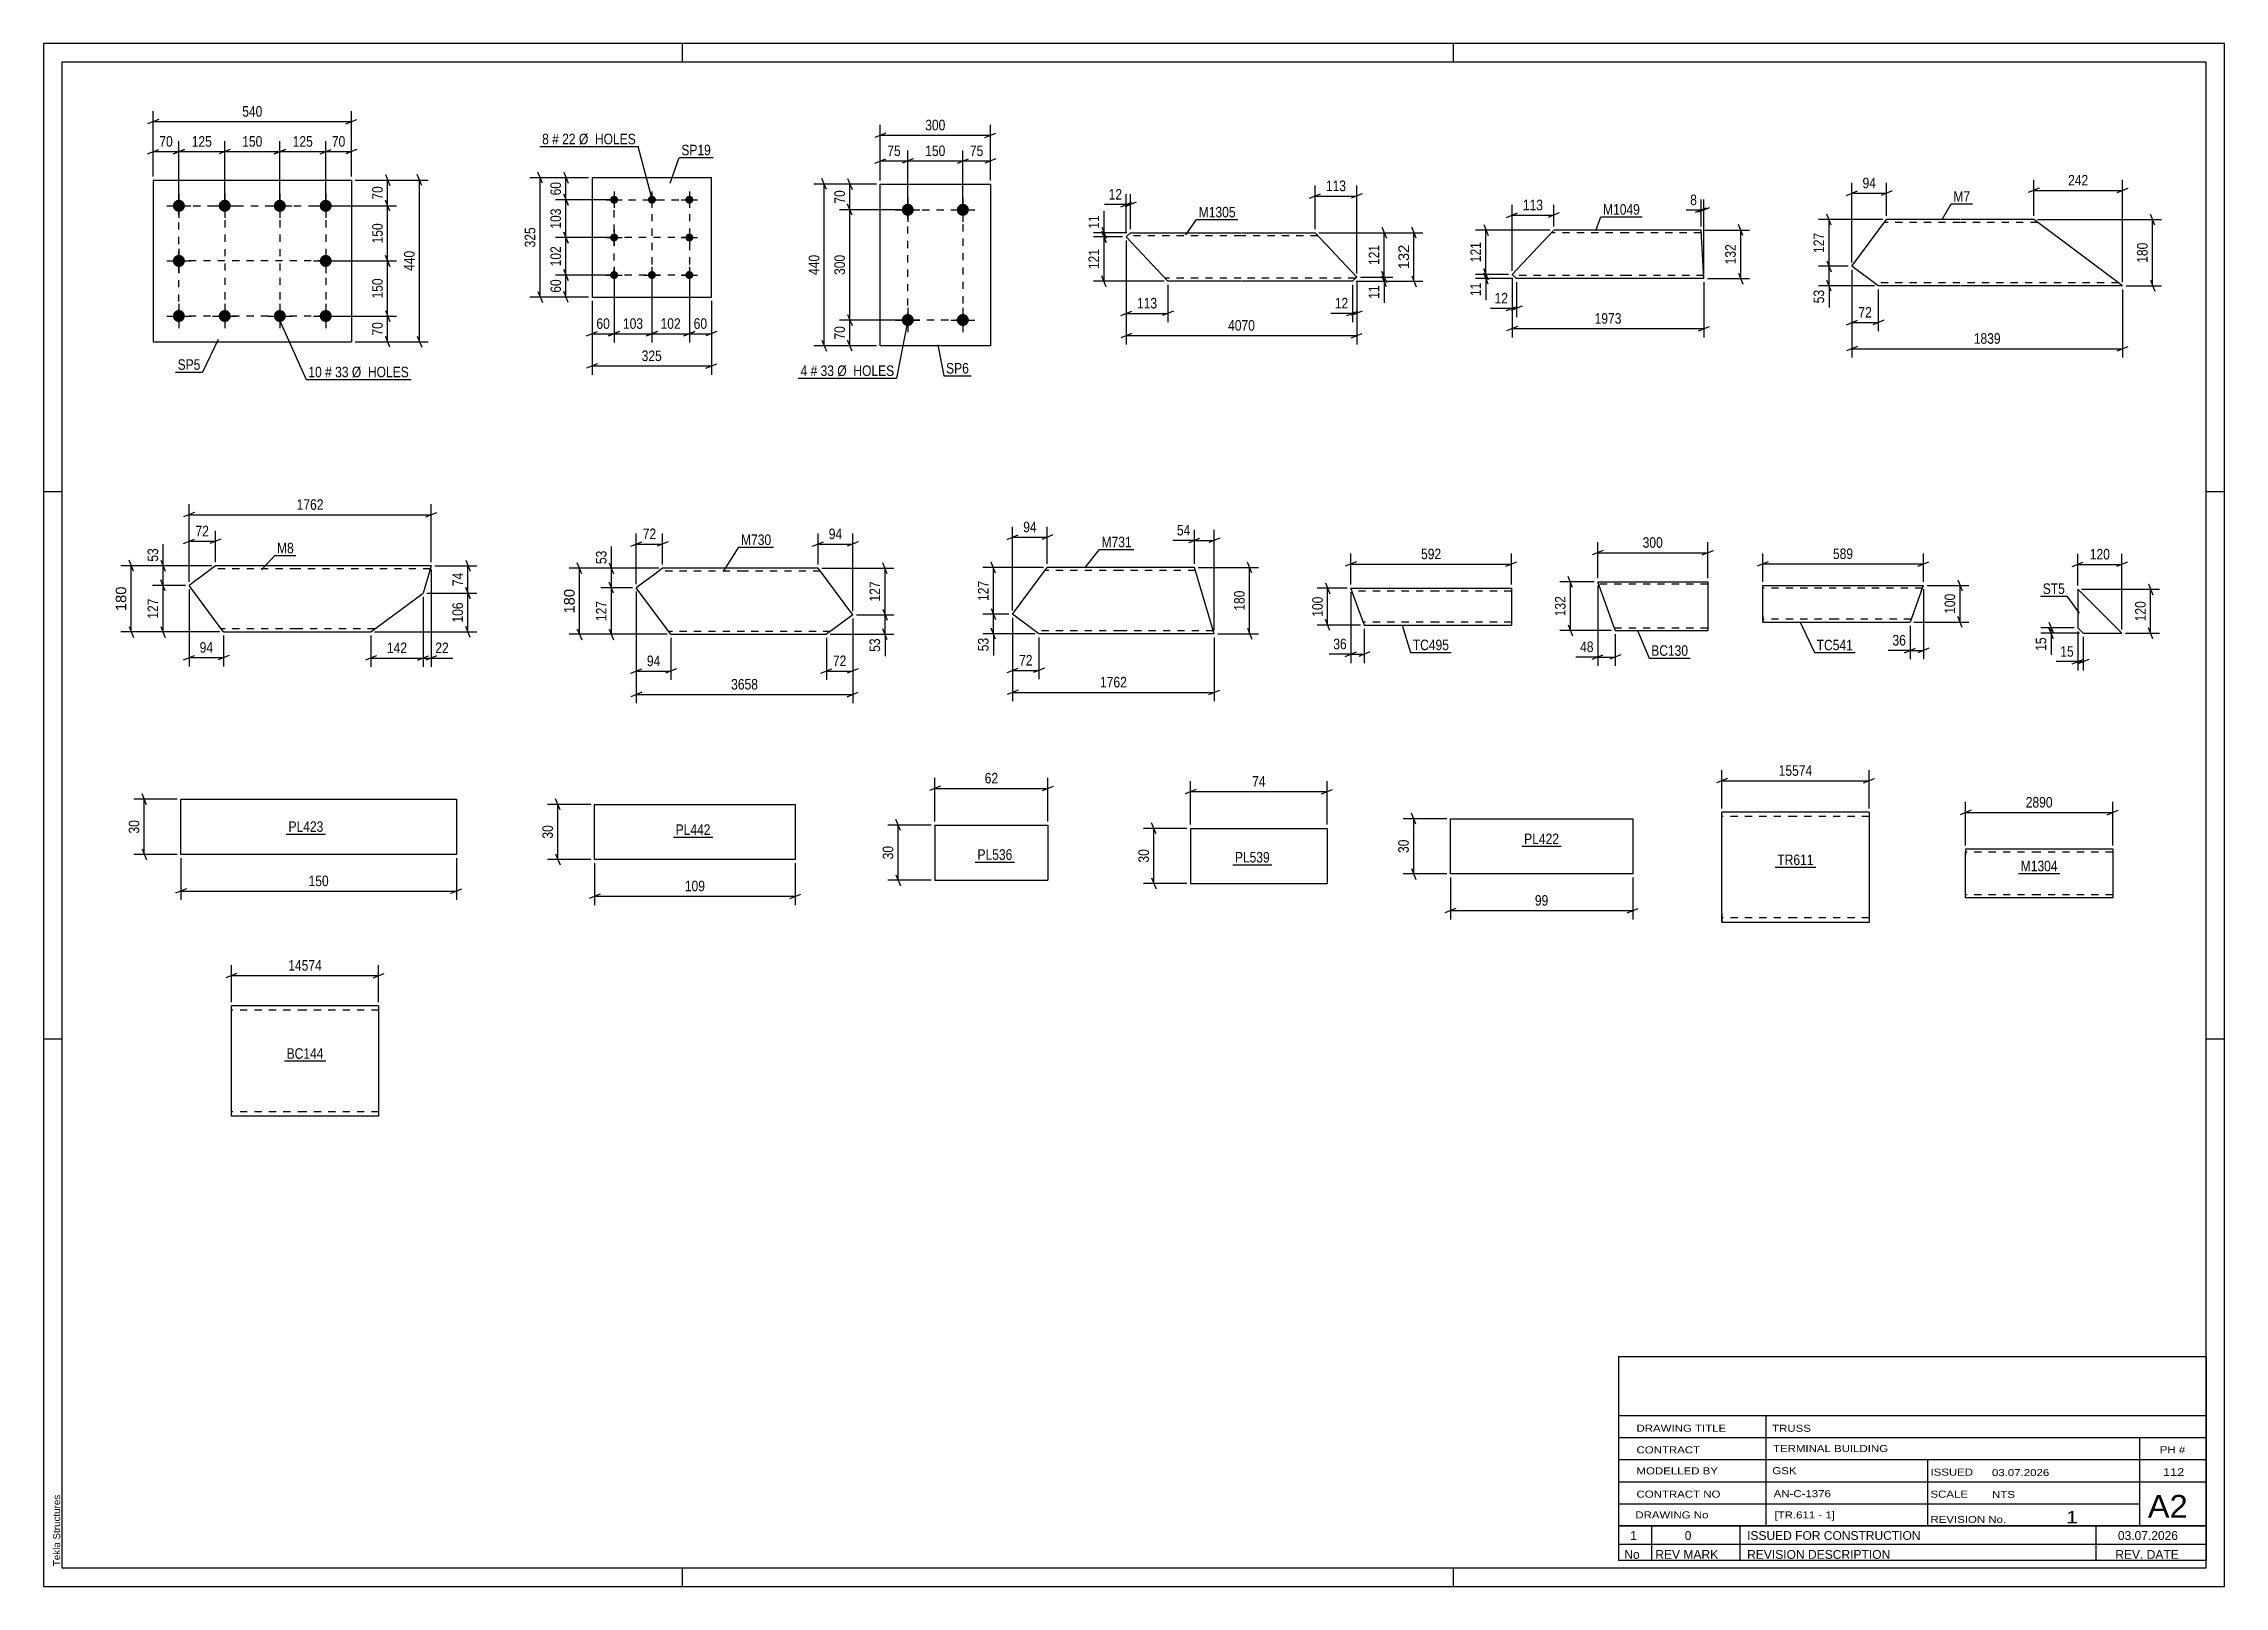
# Paper-space layout 'Layout1' of a CAD drawing. Header units: millimetres. Extents: x 0 to 594, y 0 to 420.
# The model-space entities are those that its viewports show. They can reach past a viewport. Long polylines and large blocks are cut down to what shows.
import ezdxf

# ---------------------------------------------------------------- set-up
doc = ezdxf.new("R2010")
doc.units = ezdxf.units.MM
doc.linetypes.add('DXK_LINE_DOT2', pattern=[3.9198, 1.9599, -1.9599])
doc.layers.add('Viewport layer', color=7, linetype='Continuous', plot=False)
doc.styles.add('Arial', font='ARIAL.TTF', dxfattribs={"height": 0.2})
doc.styles.add('Arial Narrow', font='ARIALN.TTF', dxfattribs={"height": 0.2})

# ---------------------------------------------------------------- blocks, each defined once
blk = doc.blocks.new('Unknown-761555078-11969')
at = {"color": 7, "linetype": 'Continuous'}
for p, q in [((429, 62.55), (429, 16.5)), ((429, 62.55), (589, 62.55)), ((589, 62.5), (589, 16.5)), ((429, 46.5), (589, 46.5)), ((469.14, 46.5), (469.14, 16.5)), ((429, 40.5), (589, 40.5)), ((571, 16.6), (571, 40.5)), ((429, 34.5), (589, 34.5)), ((513.14, 34.5), (513.14, 16.5)), ((429, 28.5), (589, 28.5)), ((429, 22.5), (571, 22.5)), ((429, 16.5), (589, 16.5))]:
    blk.add_line(p, q, dxfattribs=at)
at = {"color": 7, "style": 'Arial Narrow'}
for s, height, width, p in [('DRAWING TITLE', 1.9089, 1.425378, (433.88, 42.1)), ('TRUSS  ', 1.909, 1.425378, (470.81, 42.09)), ('CONTRACT', 1.909, 1.425378, (433.88, 36.21)), ('TERMINAL BUILDING', 1.9089, 1.425378, (471.06, 36.57)), ('MODELLED BY', 1.9089, 1.425378, (433.88, 30.48)), ('GSK', 1.909, 1.425378, (470.88, 30.54)), ('ISSUED', 1.909, 1.425378, (513.94, 30.14)), ('03.07.2026', 1.909, 1.425378, (530.69, 30.02)), ('CONTRACT NO', 1.9089, 1.425378, (433.88, 24.16)), ('AN-C-1376', 1.909, 1.425378, (471.23, 24.28)), ('SCALE', 1.909, 1.425378, (513.94, 24.15)), ('A2', 6.204, 1.25, (573.14, 18.7)), ('DRAWING No', 1.909, 1.425378, (433.56, 18.5)), ('[TR.611 - 1]', 1.9089, 1.425378, (471.46, 18.49)), ('REVISION No.', 1.9089, 1.425378, (513.94, 17.27)), ('1', 3.34, 1.5, (550.91, 17.18))]:
    blk.add_text(s, height=height, dxfattribs=dict(at, width=width)).set_placement(p)
at = {"color": 7, "linetype": 'Continuous', "style": 'Arial Narrow', "width": 1.43}
for s, height, p in [('PH #', 1.909, (576.4, 36.25)), ('112', 2.1, (577.3, 30.05)), ('NTS', 1.909, (530.7, 24.05))]:
    blk.add_text(s, height=height, dxfattribs=at).set_placement(p)
blk = doc.blocks.new('Unknown-761555078-1135')
at = {"color": 5, "linetype": 'Continuous'}
for p, q in [((594, 420), (0, 420)), ((0, 420), (0, 0)), ((174, 415), (174, 420)), ((384, 415), (384, 420)), ((594, 0), (594, 420)), ((589, 415), (5, 415)), ((5, 415), (5, 5)), ((589, 5), (589, 415)), ((5, 298), (0, 298)), ((594, 298), (589, 298)), ((5, 149), (0, 149)), ((594, 149), (589, 149)), ((0, 0), (594, 0)), ((5, 5), (589, 5)), ((174, 0), (174, 5)), ((384, 0), (384, 5))]:
    blk.add_line(p, q, dxfattribs=at)
at = {"color": 174, "linetype": 'Continuous', "style": 'Arial'}
blk.add_text('Tekla Structures', height=1.9102, rotation=90, dxfattribs=at).set_placement((4.5, 5.5))
blk = doc.blocks.new('Unknown-761555078-11968')
at = {"color": 7, "linetype": 'Continuous'}
for p, q in [((429, 16.5), (589, 16.5)), ((589, 16.5), (429, 16.5)), ((429, 16.5), (429, 11.5)), ((438, 16.5), (438, 11.5)), ((462, 16.5), (462, 11.5)), ((559, 16.5), (559, 11.5)), ((589, 16.5), (589, 11.5)), ((429, 11.5), (589, 11.5)), ((429, 11.5), (429, 7)), ((429, 11.5), (589, 11.5)), ((589, 7), (429, 7)), ((438, 11.5), (438, 7)), ((462, 11.5), (462, 7)), ((559, 11.5), (559, 7)), ((589, 11.5), (589, 7))]:
    blk.add_line(p, q, dxfattribs=at)
at = {"color": 7, "linetype": 'Continuous', "style": 'Arial Narrow'}
for s, height, width, p in [('1', 2.39, 1.196471, (432.16, 12.65)), ('0', 2.39, 1.196471, (447, 12.65)), ('ISSUED FOR CONSTRUCTION', 2.3861, 1.196471, (464, 12.65)), ('03.07.2026', 2.386, 1.196471, (565, 12.65)), ('No', 2.386, 1.2, (430.54, 7.5)), ('REV MARK', 2.386, 1.2, (439, 7.5)), ('REVISION DESCRIPTION', 2.3861, 1.2, (464, 7.5)), ('REV. DATE', 2.386, 1.2, (564.28, 7.5))]:
    blk.add_text(s, height=height, dxfattribs=dict(at, width=width)).set_placement(p)
blk = doc.blocks.new('Part-761555078-8628 - 8627')
at = {"color": 2, "linetype": 'Continuous'}
for p, q in [((359.12, 263.31), (356.06, 271.71)), ((356.06, 271.71), (379.7, 271.71)), ((379.8, 271.71), (399.8, 271.71)), ((399.8, 271.71), (399.8, 271.59)), ((399.8, 271.59), (399.8, 261.71)), ((359.12, 263.31), (359.7, 261.71)), ((359.7, 261.71), (379.7, 261.71)), ((379.8, 261.71), (399.8, 261.71))]:
    blk.add_line(p, q, dxfattribs=at)
at = {"color": 7, "linetype": 'DXK_LINE_DOT2'}
for p, q in [((379.7, 270.91), (356.35, 270.91)), ((399.8, 270.91), (379.8, 270.91)), ((359.66, 261.83), (359.12, 263.31)), ((359.41, 262.51), (359.39, 262.57)), ((379.7, 262.51), (359.41, 262.51)), ((399.8, 262.51), (379.8, 262.51)), ((399.8, 262.51), (399.8, 262.57))]:
    blk.add_line(p, q, dxfattribs=at)
blk = doc.blocks.new('Part-761555078-8598 - 8597')
at = {"color": 2, "linetype": 'Continuous'}
for p, q in [((492.55, 359.41), (501.98, 372.08)), ((521.98, 372.08), (501.98, 372.08)), ((542.08, 372.08), (522.08, 372.08)), ((566.26, 354.08), (542.08, 372.08)), ((499.72, 354.08), (492.55, 359.41)), ((521.98, 354.08), (499.72, 354.08)), ((566.26, 354.08), (522.08, 354.08))]:
    blk.add_line(p, q, dxfattribs=at)
at = {"color": 7, "linetype": 'DXK_LINE_DOT2'}
for p, q in [((521.98, 371.28), (501.38, 371.28)), ((543.15, 371.28), (522.08, 371.28)), ((521.98, 354.88), (498.64, 354.88)), ((565.18, 354.88), (522.08, 354.88))]:
    blk.add_line(p, q, dxfattribs=at)
blk = doc.blocks.new('Part-761555078-8605 - 8604')
at = {"color": 2, "linetype": 'Continuous'}
for p, q in [((44.63, 276.24), (39.61, 272.51)), ((46.78, 277.84), (44.63, 276.24)), ((69.04, 277.84), (46.78, 277.84)), ((105.57, 277.84), (69.14, 277.84)), ((105.57, 277.84), (103.34, 270.42)), ((47.85, 261.44), (39.61, 272.51)), ((89.14, 259.84), (103.34, 270.42)), ((49.04, 259.84), (47.85, 261.44)), ((49.04, 259.84), (69.04, 259.84)), ((69.14, 259.84), (89.14, 259.84))]:
    blk.add_line(p, q, dxfattribs=at)
at = {"color": 7, "linetype": 'DXK_LINE_DOT2'}
for p, q in [((46.78, 277.84), (45.45, 276.86)), ((69.04, 277.04), (45.7, 277.04)), ((105.33, 277.04), (69.14, 277.04)), ((105.57, 277.84), (105.26, 276.81)), ((48.95, 259.97), (47.85, 261.44)), ((69.04, 260.64), (48.44, 260.64)), ((90.21, 260.64), (69.14, 260.64))]:
    blk.add_line(p, q, dxfattribs=at)
blk = doc.blocks.new('Part-761555078-8571 - 8569')
at = {"color": 2, "linetype": 'Continuous'}
for p, q in [((294.88, 367.38), (296.09, 368.51)), ((296.09, 368.51), (326.23, 368.51)), ((326.33, 368.51), (346.33, 368.51)), ((346.33, 368.51), (357.68, 356.44)), ((306.23, 355.31), (294.88, 367.38)), ((357.68, 356.44), (356.48, 355.31)), ((326.23, 355.31), (306.23, 355.31)), ((356.48, 355.31), (326.33, 355.31))]:
    blk.add_line(p, q, dxfattribs=at)
at = {"color": 7, "linetype": 'DXK_LINE_DOT2'}
for p, q in [((326.23, 367.71), (295.24, 367.71)), ((347.08, 367.71), (326.33, 367.71)), ((326.23, 356.11), (305.48, 356.11)), ((357.33, 356.11), (326.33, 356.11))]:
    blk.add_line(p, q, dxfattribs=at)
blk = doc.blocks.new('Part-761555078-8612 - 8611')
at = {"color": 2, "linetype": 'Continuous'}
for p, q in [((263.95, 264.68), (273.37, 277.35)), ((293.37, 277.35), (273.37, 277.35)), ((313.47, 277.35), (293.47, 277.35)), ((318.86, 259.35), (313.47, 277.35)), ((271.11, 259.35), (263.95, 264.68)), ((293.37, 259.35), (271.11, 259.35)), ((318.86, 259.35), (293.47, 259.35))]:
    blk.add_line(p, q, dxfattribs=at)
at = {"color": 7, "linetype": 'DXK_LINE_DOT2'}
for p, q in [((293.37, 276.55), (272.78, 276.55)), ((313.71, 276.55), (293.47, 276.55)), ((293.37, 260.15), (270.04, 260.15)), ((318.62, 260.15), (293.47, 260.15)), ((318.62, 260.15), (318.6, 260.21))]:
    blk.add_line(p, q, dxfattribs=at)
blk = doc.blocks.new('Part-761555078-8578 - 8577')
at = {"color": 2, "linetype": 'Continuous'}
for p, q in [((399.99, 357.18), (411.34, 369.25)), ((431.34, 369.25), (411.34, 369.25)), ((451.44, 369.25), (431.44, 369.25)), ((452.25, 356.05), (451.44, 369.25)), ((401.19, 356.05), (399.99, 357.18)), ((431.34, 356.05), (401.19, 356.05)), ((452.25, 356.05), (431.44, 356.05))]:
    blk.add_line(p, q, dxfattribs=at)
at = {"color": 7, "linetype": 'DXK_LINE_DOT2'}
for p, q in [((431.34, 368.45), (410.59, 368.45)), ((451.49, 368.45), (431.44, 368.45)), ((431.34, 356.85), (400.34, 356.85)), ((452.2, 356.85), (431.44, 356.85)), ((452.2, 356.85), (452.2, 356.91))]:
    blk.add_line(p, q, dxfattribs=at)
blk = doc.blocks.new('Part-761555078-8619 - 8618')
at = {"color": 2, "linetype": 'Continuous'}
for p, q in [((166.46, 275.59), (161.44, 271.85)), ((168.61, 277.19), (166.46, 275.59)), ((190.87, 277.19), (168.61, 277.19)), ((210.97, 277.19), (190.97, 277.19)), ((220.4, 264.52), (210.97, 277.19)), ((169.68, 260.79), (161.44, 271.85)), ((220.4, 264.52), (213.23, 259.19)), ((170.87, 259.19), (169.68, 260.79)), ((170.87, 259.19), (190.87, 259.19)), ((190.97, 259.19), (213.23, 259.19))]:
    blk.add_line(p, q, dxfattribs=at)
at = {"color": 7, "linetype": 'DXK_LINE_DOT2'}
for p, q in [((168.61, 277.19), (167.28, 276.2)), ((190.87, 276.39), (167.54, 276.39)), ((211.57, 276.39), (190.97, 276.39)), ((170.78, 259.31), (169.68, 260.79)), ((190.87, 259.99), (170.28, 259.99)), ((214.31, 259.99), (190.97, 259.99))]:
    blk.add_line(p, q, dxfattribs=at)
blk = doc.blocks.new('Part-761555078-8589 - 8588')
at = {"color": 2, "linetype": 'Continuous'}
for p, q in [((523.51, 200.69), (523.51, 199.09)), ((543.51, 200.69), (523.51, 200.69)), ((523.51, 187.49), (523.51, 199.09)), ((563.61, 200.69), (543.61, 200.69)), ((563.61, 200.69), (563.61, 187.49)), ((543.51, 187.49), (523.51, 187.49)), ((563.61, 187.49), (543.61, 187.49))]:
    blk.add_line(p, q, dxfattribs=at)
at = {"color": 7, "linetype": 'DXK_LINE_DOT2'}
for p, q in [((523.51, 199.09), (523.51, 199.89)), ((543.51, 199.89), (523.51, 199.89)), ((523.51, 199.09), (523.51, 199.65)), ((563.61, 199.89), (543.61, 199.89)), ((523.51, 188.29), (523.51, 188.35)), ((543.51, 188.29), (523.51, 188.29)), ((523.51, 187.61), (523.51, 187.49)), ((563.61, 188.29), (543.61, 188.29)), ((563.61, 188.29), (563.61, 188.35))]:
    blk.add_line(p, q, dxfattribs=at)
blk = doc.blocks.new('Part-761555078-8636 - 8635')
at = {"color": 2, "linetype": 'Continuous'}
for p, q in [((428.07, 260.34), (423.3, 273.45)), ((423.3, 273.45), (453.3, 273.45)), ((453.3, 273.45), (453.3, 260.25)), ((428.07, 260.34), (428.1, 260.25)), ((428.1, 260.25), (453.3, 260.25))]:
    blk.add_line(p, q, dxfattribs=at)
at = {"color": 7, "linetype": 'DXK_LINE_DOT2'}
for p, q in [((453.3, 273.36), (453.3, 273.45)), ((453.3, 272.85), (423.51, 272.85)), ((427.88, 260.85), (427.86, 260.89)), ((453.3, 260.85), (427.88, 260.85)), ((453.3, 260.85), (453.3, 260.89))]:
    blk.add_line(p, q, dxfattribs=at)
blk = doc.blocks.new('Part-761555078-8652 - 8651')
at = {"color": 2, "linetype": 'Continuous'}
for p, q in [((468.27, 264.11), (468.27, 272.51)), ((468.27, 272.51), (488.27, 272.51)), ((488.37, 272.51), (512.01, 272.51)), ((511.42, 270.91), (508.37, 262.51)), ((511.42, 270.91), (512.01, 272.51)), ((468.27, 264.11), (468.27, 262.51)), ((468.27, 262.51), (488.27, 262.51)), ((488.37, 262.51), (508.37, 262.51))]:
    blk.add_line(p, q, dxfattribs=at)
at = {"color": 7, "linetype": 'DXK_LINE_DOT2'}
for p, q in [((488.27, 271.71), (468.27, 271.71)), ((511.72, 271.71), (488.37, 271.71)), ((511.96, 272.39), (511.42, 270.91)), ((468.27, 262.63), (468.27, 264.11)), ((468.27, 263.31), (468.27, 263.37)), ((488.27, 263.31), (468.27, 263.31)), ((508.66, 263.31), (488.37, 263.31)), ((508.66, 263.31), (508.68, 263.37))]:
    blk.add_line(p, q, dxfattribs=at)
blk = doc.blocks.new('Part-761555078-8661 - 8660')
at = {"color": 2, "linetype": 'Continuous'}
for p, q in [((181.89, 383.51), (149.39, 383.51)), ((149.39, 383.51), (149.39, 351.01)), ((181.89, 351.01), (181.89, 383.51)), ((149.39, 351.01), (181.89, 351.01))]:
    blk.add_line(p, q, dxfattribs=at)
blk = doc.blocks.new('Bolt-761555078-8662 - 8660')
at = {"linetype": 'Continuous'}
for points in [[(155.39, 378.61, -1), (155.39, 376.41, -1)], [(165.69, 378.61, -1), (165.69, 376.41, -1)], [(175.89, 378.61, -1), (175.89, 376.41, -1)], [(155.39, 368.31, -1), (155.39, 366.11, -1)], [(175.89, 368.31, -1), (175.89, 366.11, -1)], [(155.39, 358.11, -1), (155.39, 355.91, -1)], [(165.69, 358.11, -1), (165.69, 355.91, -1)], [(175.89, 358.11, -1), (175.89, 355.91, -1)]]:
    blk.add_hatch(color=1, dxfattribs=at).paths.add_polyline_path(points)
at = {"color": 1, "linetype": 'Continuous'}
for p, q in [((153.19, 377.51), (157.59, 377.51)), ((155.39, 379.71), (155.39, 375.31)), ((163.49, 377.51), (167.89, 377.51)), ((165.69, 379.71), (165.69, 375.31)), ((173.69, 377.51), (178.09, 377.51)), ((175.89, 379.71), (175.89, 375.31)), ((155.39, 369.41), (155.39, 365.01)), ((175.89, 369.41), (175.89, 365.01)), ((153.19, 367.21), (157.59, 367.21)), ((173.69, 367.21), (178.09, 367.21)), ((153.19, 357.01), (157.59, 357.01)), ((155.39, 359.21), (155.39, 354.81)), ((163.49, 357.01), (167.89, 357.01)), ((165.69, 359.21), (165.69, 354.81)), ((173.69, 357.01), (178.09, 357.01)), ((175.89, 359.21), (175.89, 354.81))]:
    blk.add_line(p, q, dxfattribs=at)
blk = doc.blocks.new('Part-761555078-8684 - 8683')
at = {"color": 2, "linetype": 'Continuous'}
for p, q in [((71.16, 158.03), (51.16, 158.03)), ((51.16, 130.43), (51.16, 158.03)), ((91.26, 158.03), (71.26, 158.03)), ((91.26, 158.03), (91.26, 128.03)), ((51.16, 128.03), (51.16, 130.43)), ((71.16, 128.03), (51.16, 128.03)), ((91.26, 128.03), (71.26, 128.03))]:
    blk.add_line(p, q, dxfattribs=at)
at = {"color": 7, "linetype": 'DXK_LINE_DOT2'}
for p, q in [((71.16, 156.83), (51.16, 156.83)), ((91.26, 156.83), (71.26, 156.83)), ((51.16, 128.21), (51.16, 130.43)), ((51.16, 129.23), (51.16, 129.32)), ((71.16, 129.23), (51.16, 129.23)), ((91.26, 129.23), (71.26, 129.23)), ((91.26, 129.23), (91.26, 129.32))]:
    blk.add_line(p, q, dxfattribs=at)
blk = doc.blocks.new('Part-761555078-8693 - 8692')
at = {"color": 2, "linetype": 'Continuous'}
for p, q in [((227.88, 337.76), (227.88, 381.76)), ((227.88, 381.76), (257.88, 381.76)), ((257.88, 381.76), (257.88, 337.76)), ((257.88, 337.76), (227.88, 337.76))]:
    blk.add_line(p, q, dxfattribs=at)
blk = doc.blocks.new('Bolt-761555078-8694 - 8692')
at = {"linetype": 'Continuous'}
for points in [[(235.38, 376.41, -1), (235.38, 373.11, -1)], [(250.38, 376.41, -1), (250.38, 373.11, -1)], [(235.38, 346.41, -1), (235.38, 343.11, -1)], [(250.38, 346.41, -1), (250.38, 343.11, -1)]]:
    blk.add_hatch(color=1, dxfattribs=at).paths.add_polyline_path(points)
at = {"color": 1, "linetype": 'Continuous'}
for p, q in [((232.08, 374.76), (238.68, 374.76)), ((235.38, 378.06), (235.38, 371.46)), ((247.08, 374.76), (253.68, 374.76)), ((250.38, 378.06), (250.38, 371.46)), ((232.08, 344.76), (238.68, 344.76)), ((235.38, 348.06), (235.38, 341.46)), ((247.08, 344.76), (253.68, 344.76)), ((250.38, 348.06), (250.38, 341.46))]:
    blk.add_line(p, q, dxfattribs=at)
blk = doc.blocks.new('Part-761555078-8702 - 8701')
at = {"color": 2, "linetype": 'Continuous'}
for p, q in [((29.84, 382.85), (29.84, 338.85)), ((29.84, 382.85), (83.84, 382.85)), ((83.84, 382.85), (83.84, 338.85)), ((29.84, 338.85), (83.84, 338.85))]:
    blk.add_line(p, q, dxfattribs=at)
blk = doc.blocks.new('Bolt-761555078-8703 - 8701')
at = {"linetype": 'Continuous'}
for points in [[(36.84, 377.5, -1), (36.84, 374.2, -1)], [(49.34, 377.5, -1), (49.34, 374.2, -1)], [(64.34, 377.5, -1), (64.34, 374.2, -1)], [(76.84, 377.5, -1), (76.84, 374.2, -1)], [(36.84, 362.5, -1), (36.84, 359.2, -1)], [(76.84, 362.5, -1), (76.84, 359.2, -1)], [(36.84, 347.5, -1), (36.84, 344.2, -1)], [(49.34, 347.5, -1), (49.34, 344.2, -1)], [(64.34, 347.5, -1), (64.34, 344.2, -1)], [(76.84, 347.5, -1), (76.84, 344.2, -1)]]:
    blk.add_hatch(color=1, dxfattribs=at).paths.add_polyline_path(points)
at = {"color": 1, "linetype": 'Continuous'}
for p, q in [((33.54, 375.85), (40.14, 375.85)), ((36.84, 379.15), (36.84, 372.55)), ((46.04, 375.85), (52.64, 375.85)), ((49.34, 379.15), (49.34, 372.55)), ((61.04, 375.85), (67.64, 375.85)), ((64.34, 379.15), (64.34, 372.55)), ((73.54, 375.85), (80.14, 375.85)), ((76.84, 379.15), (76.84, 372.55)), ((36.84, 364.15), (36.84, 357.55)), ((76.84, 364.15), (76.84, 357.55)), ((33.54, 360.85), (40.14, 360.85)), ((73.54, 360.85), (80.14, 360.85)), ((33.54, 345.85), (40.14, 345.85)), ((36.84, 349.15), (36.84, 342.55)), ((46.04, 345.85), (52.64, 345.85)), ((49.34, 349.15), (49.34, 342.55)), ((61.04, 345.85), (67.64, 345.85)), ((64.34, 349.15), (64.34, 342.55)), ((73.54, 345.85), (80.14, 345.85)), ((76.84, 349.15), (76.84, 342.55))]:
    blk.add_line(p, q, dxfattribs=at)
blk = doc.blocks.new('Part-761555078-8711 - 8710')
at = {"color": 2, "linetype": 'Continuous'}
for p, q in [((554.08, 271.47), (554.08, 260.97)), ((554.08, 271.47), (566.08, 259.47)), ((554.08, 260.97), (555.58, 259.47)), ((555.58, 259.47), (566.08, 259.47))]:
    blk.add_line(p, q, dxfattribs=at)
blk = doc.blocks.new('Part-761555078-8751 - 8750')
at = {"color": 2, "linetype": 'Continuous'}
for p, q in [((312.41, 206.37), (312.41, 191.37)), ((312.41, 206.37), (349.61, 206.37)), ((349.61, 206.37), (349.61, 191.37)), ((312.41, 191.37), (349.61, 191.37))]:
    blk.add_line(p, q, dxfattribs=at)
blk = doc.blocks.new('Part-761555078-8759 - 8758')
at = {"color": 2, "linetype": 'Continuous'}
for p, q in [((242.77, 207.25), (242.77, 192.25)), ((242.77, 207.25), (273.56, 207.25)), ((273.56, 207.25), (273.56, 192.25)), ((242.77, 192.25), (273.56, 192.25))]:
    blk.add_line(p, q, dxfattribs=at)
blk = doc.blocks.new('Part-761555078-8767 - 8766')
at = {"color": 2, "linetype": 'Continuous'}
for p, q in [((383.18, 193.97), (383.18, 208.97)), ((383.18, 208.97), (432.86, 208.97)), ((432.86, 208.97), (432.86, 193.97)), ((432.86, 193.97), (383.18, 193.97))]:
    blk.add_line(p, q, dxfattribs=at)
blk = doc.blocks.new('Part-761555078-8777 - 8776')
at = {"color": 2, "linetype": 'Continuous'}
for p, q in [((37.41, 199.28), (37.41, 214.28)), ((37.41, 214.28), (112.42, 214.28)), ((112.42, 214.28), (112.42, 199.28)), ((112.42, 199.28), (37.41, 199.28))]:
    blk.add_line(p, q, dxfattribs=at)
blk = doc.blocks.new('Part-761555078-8793 - 8792')
at = {"color": 2, "linetype": 'Continuous'}
for p, q in [((150.06, 197.89), (150.06, 212.89)), ((150.06, 212.89), (204.74, 212.89)), ((204.74, 212.89), (204.74, 197.89)), ((204.74, 197.89), (150.06, 197.89))]:
    blk.add_line(p, q, dxfattribs=at)
blk = doc.blocks.new('Part-761555078-8801 - 8800')
at = {"color": 2, "linetype": 'Continuous'}
for p, q in [((477.12, 210.77), (457.12, 210.77)), ((457.12, 183.17), (457.12, 210.77)), ((497.22, 210.77), (477.22, 210.77)), ((497.22, 210.77), (497.22, 180.77)), ((457.12, 183.17), (457.12, 180.77)), ((477.12, 180.77), (457.12, 180.77)), ((497.22, 180.77), (477.22, 180.77))]:
    blk.add_line(p, q, dxfattribs=at)
at = {"color": 7, "linetype": 'DXK_LINE_DOT2'}
for p, q in [((477.12, 209.57), (457.12, 209.57)), ((497.22, 209.57), (477.22, 209.57)), ((457.12, 180.96), (457.12, 183.17)), ((457.12, 181.97), (457.12, 182.07)), ((477.12, 181.97), (457.12, 181.97)), ((497.22, 181.97), (477.22, 181.97)), ((497.22, 181.97), (497.22, 182.07))]:
    blk.add_line(p, q, dxfattribs=at)
blk = doc.blocks.new('Rectangle-761555078-11153 - 8660')
at = {"color": 1, "linetype": 'DXK_LINE_DOT2'}
blk.add_lwpolyline([(155.39, 377.51), (175.89, 377.51), (175.89, 357.01), (155.39, 357.01), (155.39, 377.51)], close=True, dxfattribs=at)
blk = doc.blocks.new('Rectangle-761555078-11181 - 8692')
at = {"color": 1, "linetype": 'DXK_LINE_DOT2'}
blk.add_lwpolyline([(235.38, 374.76), (250.38, 374.76), (250.38, 344.76), (235.38, 344.76), (235.38, 374.76)], close=True, dxfattribs=at)
blk = doc.blocks.new('Rectangle-761555078-11114 - 8701')
at = {"color": 1, "linetype": 'DXK_LINE_DOT2'}
blk.add_lwpolyline([(36.84, 375.85), (76.84, 375.85), (76.84, 345.85), (36.84, 345.85), (36.84, 375.85)], close=True, dxfattribs=at)
blk = doc.blocks.new('Line-761555078-11163 - 8660')
at = {"color": 1, "linetype": 'DXK_LINE_DOT2'}
blk.add_line((175.89, 367.21), (155.39, 367.21), dxfattribs=at)
blk = doc.blocks.new('Line-761555078-11124 - 8701')
at = {"color": 1, "linetype": 'DXK_LINE_DOT2'}
blk.add_line((64.34, 375.85), (64.34, 345.85), dxfattribs=at)
blk = doc.blocks.new('Line-761555078-11170 - 8660')
at = {"color": 1, "linetype": 'DXK_LINE_DOT2'}
blk.add_line((165.69, 377.51), (165.69, 357.01), dxfattribs=at)
blk = doc.blocks.new('Line-761555078-11131 - 8701')
at = {"color": 1, "linetype": 'DXK_LINE_DOT2'}
blk.add_line((49.34, 375.85), (49.34, 345.65), dxfattribs=at)
blk = doc.blocks.new('Line-761555078-11135 - 8701')
at = {"color": 1, "linetype": 'DXK_LINE_DOT2'}
blk.add_line((76.84, 360.85), (36.74, 360.85), dxfattribs=at)
blk = doc.blocks.new('StraightDimension-761555078-9023 - 8627')
at = {"color": 7, "linetype": 'Continuous'}
for p, q in [((355.06, 271.71), (346.9, 271.71)), ((349.15, 273.21), (350.35, 270.21)), ((349.75, 261.71), (349.75, 271.71)), ((358.7, 261.71), (346.9, 261.71)), ((350.35, 260.21), (349.15, 263.21))]:
    blk.add_line(p, q, dxfattribs=at)
at = {"color": 0}
blk.add_wipeout([(349, 270.05), (344.8, 270.05), (344.8, 263.37), (349, 263.37)], dxfattribs=at)
at = {"color": 3, "style": 'Arial Narrow'}
blk.add_text('100', height=2.863, rotation=90.00021, dxfattribs=at).set_placement((348.4, 263.97))
blk = doc.blocks.new('StraightDimension-761555078-9019 - 8627')
at = {"color": 7, "linetype": 'Continuous'}
for p, q in [((356.06, 270.71), (356.06, 251.38)), ((359.7, 260.71), (359.7, 251.38)), ((354.56, 253.18), (357.56, 254.38)), ((356.06, 253.78), (359.7, 253.78)), ((361.2, 254.38), (358.2, 253.18))]:
    blk.add_line(p, q, dxfattribs=at)
at = {"color": 0}
blk.add_wipeout([(355.54, 254.53), (355.54, 258.73), (350.68, 258.73), (350.68, 254.53)], dxfattribs=at)
at = {"color": 7, "linetype": 'Continuous'}
blk.add_line((356.06, 253.78), (350.16, 253.78), dxfattribs=at)
blk.add_line((356.06, 253.78), (350.16, 253.78), dxfattribs=at)
at = {"color": 3, "style": 'Arial Narrow'}
blk.add_text('36', height=2.863, dxfattribs=at).set_placement((351.28, 255.13))
blk = doc.blocks.new('StraightDimension-761555078-9029 - 8627')
at = {"color": 7, "linetype": 'Continuous'}
for p, q in [((356.06, 272.71), (356.06, 281.15)), ((399.8, 272.71), (399.8, 281.15)), ((357.56, 278.9), (354.56, 277.7)), ((356.06, 278.3), (399.8, 278.3)), ((398.3, 277.7), (401.3, 278.9))]:
    blk.add_line(p, q, dxfattribs=at)
at = {"color": 0}
blk.add_wipeout([(381.27, 279.05), (381.27, 283.25), (374.59, 283.25), (374.59, 279.05)], dxfattribs=at)
at = {"color": 3, "style": 'Arial Narrow'}
blk.add_text('592', height=2.863, dxfattribs=at).set_placement((375.19, 279.65))
blk = doc.blocks.new('StraightDimension-761555078-8907 - 8597')
at = {"color": 7, "linetype": 'Continuous'}
for p, q in [((543.08, 372.08), (576.83, 372.08)), ((575.03, 370.58), (573.83, 373.58)), ((574.43, 354.08), (574.43, 372.08)), ((567.26, 354.08), (576.83, 354.08)), ((573.83, 355.58), (575.03, 352.58))]:
    blk.add_line(p, q, dxfattribs=at)
at = {"color": 0}
blk.add_wipeout([(573.68, 366.42), (569.48, 366.42), (569.48, 359.74), (573.68, 359.74)], dxfattribs=at)
at = {"color": 3, "style": 'Arial Narrow'}
blk.add_text('180', height=2.863, rotation=90.00021, dxfattribs=at).set_placement((573.08, 360.34))
blk = doc.blocks.new('StraightDimension-761555078-8899 - 8597')
at = {"color": 7, "linetype": 'Continuous'}
for p, q in [((500.98, 372.08), (483.46, 372.08)), ((486.91, 370.58), (485.71, 373.58)), ((486.31, 359.41), (486.31, 372.08)), ((491.55, 359.41), (483.46, 359.41)), ((485.71, 360.91), (486.91, 357.91))]:
    blk.add_line(p, q, dxfattribs=at)
at = {"color": 0}
blk.add_wipeout([(485.56, 369.09), (481.36, 369.09), (481.36, 362.4), (485.56, 362.4)], dxfattribs=at)
at = {"color": 3, "style": 'Arial Narrow'}
blk.add_text('127', height=2.863, rotation=90.00021, dxfattribs=at).set_placement((484.96, 363))
blk = doc.blocks.new('StraightDimension-761555078-8891 - 8597')
at = {"color": 7, "linetype": 'Continuous'}
for p, q in [((492.55, 360.41), (492.55, 382.14)), ((501.98, 373.08), (501.98, 382.14)), ((491.05, 378.69), (494.05, 379.89)), ((492.55, 379.29), (501.98, 379.29)), ((503.48, 379.89), (500.48, 378.69))]:
    blk.add_line(p, q, dxfattribs=at)
at = {"color": 0}
blk.add_wipeout([(499.69, 380.04), (499.69, 384.24), (494.84, 384.24), (494.84, 380.04)], dxfattribs=at)
at = {"color": 3, "style": 'Arial Narrow'}
blk.add_text('94', height=2.863, dxfattribs=at).set_placement((495.44, 380.64))
blk = doc.blocks.new('StraightDimension-761555078-8895 - 8597')
at = {"color": 7, "linetype": 'Continuous'}
for p, q in [((492.55, 358.41), (492.55, 341.68)), ((499.72, 353.08), (499.72, 341.68)), ((491.05, 343.48), (494.05, 344.68)), ((501.22, 344.68), (498.22, 343.48)), ((492.55, 344.08), (499.72, 344.08))]:
    blk.add_line(p, q, dxfattribs=at)
at = {"color": 0}
blk.add_wipeout([(498.56, 344.83), (498.56, 349.03), (493.71, 349.03), (493.71, 344.83)], dxfattribs=at)
at = {"color": 3, "style": 'Arial Narrow'}
blk.add_text('72', height=2.863, dxfattribs=at).set_placement((494.31, 345.43))
blk = doc.blocks.new('StraightDimension-761555078-8887 - 8597')
at = {"color": 7, "linetype": 'Continuous'}
for p, q in [((543.58, 380.63), (540.58, 379.43)), ((542.08, 373.08), (542.08, 382.88)), ((564.76, 379.43), (567.76, 380.63)), ((566.26, 355.08), (566.26, 382.88)), ((542.08, 380.03), (566.26, 380.03))]:
    blk.add_line(p, q, dxfattribs=at)
at = {"color": 0}
blk.add_wipeout([(557.51, 380.78), (557.51, 384.98), (550.83, 384.98), (550.83, 380.78)], dxfattribs=at)
at = {"color": 3, "style": 'Arial Narrow'}
blk.add_text('242', height=2.863, dxfattribs=at).set_placement((551.43, 381.38))
blk = doc.blocks.new('StraightDimension-761555078-8900 - 8597')
at = {"color": 7, "linetype": 'Continuous'}
for p, q in [((491.55, 359.41), (483.46, 359.41)), ((485.71, 360.91), (486.91, 357.91)), ((486.31, 354.08), (486.31, 359.41)), ((498.72, 354.08), (483.46, 354.08)), ((486.91, 352.58), (485.71, 355.58))]:
    blk.add_line(p, q, dxfattribs=at)
at = {"color": 0}
blk.add_wipeout([(485.56, 353.55), (481.36, 353.55), (481.36, 348.7), (485.56, 348.7)], dxfattribs=at)
at = {"color": 7, "linetype": 'Continuous'}
blk.add_line((486.31, 354.08), (486.31, 348.17), dxfattribs=at)
blk.add_line((486.31, 354.08), (486.31, 348.17), dxfattribs=at)
at = {"color": 3, "style": 'Arial Narrow'}
blk.add_text('53', height=2.863, rotation=90.00021, dxfattribs=at).set_placement((484.96, 349.3))
blk = doc.blocks.new('StraightDimension-761555078-8913 - 8597')
at = {"color": 7, "linetype": 'Continuous'}
for p, q in [((492.55, 358.41), (492.55, 334.55)), ((566.26, 353.08), (566.26, 334.55)), ((494.05, 337.55), (491.05, 336.35)), ((492.55, 336.95), (566.26, 336.95)), ((564.76, 336.35), (567.76, 337.55))]:
    blk.add_line(p, q, dxfattribs=at)
at = {"color": 0}
blk.add_wipeout([(533.66, 337.7), (533.66, 341.9), (525.15, 341.9), (525.15, 337.7)], dxfattribs=at)
at = {"color": 3, "style": 'Arial Narrow'}
blk.add_text('1839', height=2.863, dxfattribs=at).set_placement((525.75, 338.3))
blk = doc.blocks.new('StraightDimension-761555078-8942 - 8604')
at = {"color": 7, "linetype": 'Continuous'}
for p, q in [((104.34, 270.42), (117.97, 270.42)), ((114.97, 271.92), (116.17, 268.92)), ((115.57, 259.84), (115.57, 270.42)), ((90.14, 259.84), (117.97, 259.84)), ((116.17, 258.34), (114.97, 261.34))]:
    blk.add_line(p, q, dxfattribs=at)
at = {"color": 0}
blk.add_wipeout([(114.82, 268.47), (110.62, 268.47), (110.62, 261.79), (114.82, 261.79)], dxfattribs=at)
at = {"color": 3, "style": 'Arial Narrow'}
blk.add_text('106', height=2.863, rotation=90.00021, dxfattribs=at).set_placement((114.22, 262.39))
blk = doc.blocks.new('StraightDimension-761555078-8934 - 8604')
at = {"color": 7, "linetype": 'Continuous'}
for p, q in [((33.14, 271.01), (31.94, 274.01)), ((38.61, 272.51), (29.69, 272.51)), ((32.54, 259.84), (32.54, 272.51)), ((48.04, 259.84), (29.69, 259.84)), ((31.94, 261.34), (33.14, 258.34))]:
    blk.add_line(p, q, dxfattribs=at)
at = {"color": 0}
blk.add_wipeout([(31.79, 269.52), (27.59, 269.52), (27.59, 262.83), (31.79, 262.83)], dxfattribs=at)
at = {"color": 3, "style": 'Arial Narrow'}
blk.add_text('127', height=2.863, rotation=90.00021, dxfattribs=at).set_placement((31.19, 263.43))
blk = doc.blocks.new('StraightDimension-761555078-8929 - 8604')
at = {"color": 7, "linetype": 'Continuous'}
for p, q in [((38.11, 283.92), (41.11, 285.12)), ((39.61, 273.51), (39.61, 287.37)), ((48.28, 285.12), (45.28, 283.92)), ((46.78, 278.84), (46.78, 287.37)), ((39.61, 284.52), (46.78, 284.52))]:
    blk.add_line(p, q, dxfattribs=at)
at = {"color": 0}
blk.add_wipeout([(45.62, 285.27), (45.62, 289.47), (40.77, 289.47), (40.77, 285.27)], dxfattribs=at)
at = {"color": 3, "style": 'Arial Narrow'}
blk.add_text('72', height=2.863, dxfattribs=at).set_placement((41.37, 285.87))
blk = doc.blocks.new('StraightDimension-761555078-8921 - 8604')
at = {"color": 7, "linetype": 'Continuous'}
for p, q in [((39.61, 271.51), (39.61, 250.45)), ((49.04, 258.84), (49.04, 250.45)), ((38.11, 252.25), (41.11, 253.45)), ((39.61, 252.85), (49.04, 252.85)), ((50.54, 253.45), (47.54, 252.25))]:
    blk.add_line(p, q, dxfattribs=at)
at = {"color": 0}
blk.add_wipeout([(46.75, 253.6), (46.75, 257.8), (41.9, 257.8), (41.9, 253.6)], dxfattribs=at)
at = {"color": 3, "style": 'Arial Narrow'}
blk.add_text('94', height=2.863, dxfattribs=at).set_placement((42.5, 254.2))
blk = doc.blocks.new('StraightDimension-761555078-8941 - 8604')
at = {"color": 7, "linetype": 'Continuous'}
for p, q in [((114.97, 279.34), (116.17, 276.34)), ((106.57, 277.84), (117.97, 277.84)), ((115.57, 270.42), (115.57, 277.84)), ((104.34, 270.42), (117.97, 270.42)), ((116.17, 268.92), (114.97, 271.92))]:
    blk.add_line(p, q, dxfattribs=at)
at = {"color": 0}
blk.add_wipeout([(114.82, 276.56), (110.62, 276.56), (110.62, 271.7), (114.82, 271.7)], dxfattribs=at)
at = {"color": 3, "style": 'Arial Narrow'}
blk.add_text('74', height=2.863, rotation=90.00021, dxfattribs=at).set_placement((114.22, 272.3))
blk = doc.blocks.new('StraightDimension-761555078-8933 - 8604')
at = {"color": 7, "linetype": 'Continuous'}
for p, q in [((31.94, 279.34), (33.14, 276.34)), ((45.78, 277.84), (29.69, 277.84)), ((33.14, 271.01), (31.94, 274.01)), ((32.54, 272.51), (32.54, 277.84)), ((38.61, 272.51), (29.69, 272.51))]:
    blk.add_line(p, q, dxfattribs=at)
at = {"color": 0}
blk.add_wipeout([(31.79, 283.22), (27.59, 283.22), (27.59, 278.37), (31.79, 278.37)], dxfattribs=at)
at = {"color": 7, "linetype": 'Continuous'}
blk.add_line((32.54, 277.84), (32.54, 283.75), dxfattribs=at)
blk.add_line((32.54, 277.84), (32.54, 283.75), dxfattribs=at)
at = {"color": 3, "style": 'Arial Narrow'}
blk.add_text('53', height=2.863, rotation=90.00021, dxfattribs=at).set_placement((31.19, 278.97))
blk = doc.blocks.new('StraightDimension-761555078-8949 - 8604')
at = {"color": 7, "linetype": 'Continuous'}
for p, q in [((41.11, 292.34), (38.11, 291.14)), ((39.61, 273.51), (39.61, 294.59)), ((39.61, 291.74), (105.57, 291.74)), ((104.07, 291.14), (107.07, 292.34)), ((105.57, 278.84), (105.57, 294.59))]:
    blk.add_line(p, q, dxfattribs=at)
at = {"color": 0}
blk.add_wipeout([(76.85, 292.49), (76.85, 296.69), (68.33, 296.69), (68.33, 292.49)], dxfattribs=at)
at = {"color": 3, "style": 'Arial Narrow'}
blk.add_text('1762', height=2.863, dxfattribs=at).set_placement((68.93, 293.09))
blk = doc.blocks.new('StraightDimension-761555078-11544 - 8604')
at = {"color": 7, "linetype": 'Continuous'}
for p, q in [((105.57, 276.84), (105.57, 250.33)), ((103.34, 269.42), (103.34, 250.33)), ((101.84, 252.13), (104.84, 253.33)), ((103.34, 252.73), (105.57, 252.73)), ((107.07, 253.33), (104.07, 252.13))]:
    blk.add_line(p, q, dxfattribs=at)
at = {"color": 0}
blk.add_wipeout([(110.95, 253.48), (110.95, 257.68), (106.09, 257.68), (106.09, 253.48)], dxfattribs=at)
at = {"color": 7, "linetype": 'Continuous'}
blk.add_line((105.57, 252.73), (111.47, 252.73), dxfattribs=at)
blk.add_line((105.57, 252.73), (111.47, 252.73), dxfattribs=at)
at = {"color": 3, "style": 'Arial Narrow'}
blk.add_text('22', height=2.863, dxfattribs=at).set_placement((106.69, 254.08))
blk = doc.blocks.new('StraightDimension-761555078-11545 - 8604')
at = {"color": 7, "linetype": 'Continuous'}
for p, q in [((103.34, 269.42), (103.34, 250.33)), ((89.14, 258.84), (89.14, 250.33)), ((90.64, 253.33), (87.64, 252.13)), ((89.14, 252.73), (103.34, 252.73)), ((101.84, 252.13), (104.84, 253.33))]:
    blk.add_line(p, q, dxfattribs=at)
at = {"color": 0}
blk.add_wipeout([(99.58, 253.48), (99.58, 257.68), (92.9, 257.68), (92.9, 253.48)], dxfattribs=at)
at = {"color": 3, "style": 'Arial Narrow'}
blk.add_text('142', height=2.863, dxfattribs=at).set_placement((93.5, 254.08))
blk = doc.blocks.new('StraightDimension-761555078-11633 - 8604')
at = {"color": 7, "linetype": 'Continuous'}
for p, q in [((24.46, 276.34), (23.26, 279.34)), ((45.78, 277.84), (21.01, 277.84)), ((23.86, 259.84), (23.86, 277.84)), ((48.04, 259.84), (21.01, 259.84)), ((23.26, 261.34), (24.46, 258.34))]:
    blk.add_line(p, q, dxfattribs=at)
at = {"color": 0}
blk.add_wipeout([(23.11, 272.78), (18.91, 272.78), (18.91, 264.91), (23.11, 264.91)], dxfattribs=at)
at = {"color": 3, "style": 'Arial'}
blk.add_text('180', height=2.865, rotation=90.00021, dxfattribs=at).set_placement((22.51, 265.51))
blk = doc.blocks.new('StraightDimension-761555078-11267 - 8569')
at = {"color": 7, "linetype": 'Continuous'}
for p, q in [((347.33, 368.51), (375.65, 368.51)), ((373.85, 367.01), (372.65, 370.01)), ((373.25, 355.31), (373.25, 368.51)), ((372.65, 356.81), (373.85, 353.81)), ((357.48, 355.31), (375.65, 355.31))]:
    blk.add_line(p, q, dxfattribs=at)
at = {"color": 0}
blk.add_wipeout([(372.5, 365.84), (368.3, 365.84), (368.3, 357.97), (372.5, 357.97)], dxfattribs=at)
at = {"color": 3, "style": 'Arial'}
blk.add_text('132', height=2.865, rotation=90.00021, dxfattribs=at).set_placement((371.9, 358.57))
blk = doc.blocks.new('StraightDimension-761555078-8849 - 8569')
at = {"color": 7, "linetype": 'Continuous'}
for p, q in [((294.88, 366.38), (294.88, 338.13)), ((357.68, 355.44), (357.68, 338.13)), ((296.38, 341.13), (293.38, 339.93)), ((294.88, 340.53), (357.68, 340.53)), ((356.18, 339.93), (359.18, 341.13))]:
    blk.add_line(p, q, dxfattribs=at)
at = {"color": 0}
blk.add_wipeout([(330.54, 341.28), (330.54, 345.48), (322.03, 345.48), (322.03, 341.28)], dxfattribs=at)
at = {"color": 3, "style": 'Arial Narrow'}
blk.add_text('4070', height=2.863, dxfattribs=at).set_placement((322.63, 341.88))
blk = doc.blocks.new('StraightDimension-761555078-8825 - 8569')
at = {"color": 7, "linetype": 'Continuous'}
for p, q in [((346.33, 369.51), (346.33, 381.36)), ((357.68, 357.44), (357.68, 381.36)), ((344.83, 377.91), (347.83, 379.11)), ((346.33, 378.51), (357.68, 378.51)), ((359.18, 379.11), (356.18, 377.91))]:
    blk.add_line(p, q, dxfattribs=at)
at = {"color": 0}
blk.add_wipeout([(355.35, 379.26), (355.35, 383.46), (348.67, 383.46), (348.67, 379.26)], dxfattribs=at)
at = {"color": 3, "style": 'Arial Narrow'}
blk.add_text('113', height=2.863, dxfattribs=at).set_placement((349.27, 379.86))
blk = doc.blocks.new('StraightDimension-761555078-8817 - 8569')
at = {"color": 7, "linetype": 'Continuous'}
for p, q in [((356.48, 354.31), (356.48, 344.16)), ((357.68, 355.44), (357.68, 344.16)), ((354.98, 345.96), (357.98, 347.16)), ((359.18, 347.16), (356.18, 345.96)), ((356.48, 346.56), (357.68, 346.56))]:
    blk.add_line(p, q, dxfattribs=at)
at = {"color": 0}
blk.add_wipeout([(355.95, 347.31), (355.95, 351.51), (351.1, 351.51), (351.1, 347.31)], dxfattribs=at)
at = {"color": 7, "linetype": 'Continuous'}
blk.add_line((356.48, 346.56), (350.57, 346.56), dxfattribs=at)
blk.add_line((356.48, 346.56), (350.57, 346.56), dxfattribs=at)
at = {"color": 3, "style": 'Arial Narrow'}
blk.add_text('12', height=2.863, dxfattribs=at).set_placement((351.7, 347.91))
blk = doc.blocks.new('StraightDimension-761555078-11230 - 8569')
at = {"color": 7, "linetype": 'Continuous'}
for p, q in [((347.33, 368.51), (367.54, 368.51)), ((364.54, 370.01), (365.74, 367.01)), ((365.14, 356.44), (365.14, 368.51)), ((358.68, 356.44), (367.54, 356.44)), ((365.74, 354.94), (364.54, 357.94))]:
    blk.add_line(p, q, dxfattribs=at)
at = {"color": 0}
blk.add_wipeout([(364.39, 365.82), (360.19, 365.82), (360.19, 359.13), (364.39, 359.13)], dxfattribs=at)
at = {"color": 3, "style": 'Arial Narrow'}
blk.add_text('121', height=2.863, rotation=90.00021, dxfattribs=at).set_placement((363.79, 359.73))
blk = doc.blocks.new('StraightDimension-761555078-8829 - 8569')
at = {"color": 7, "linetype": 'Continuous'}
for p, q in [((293.38, 375.6), (296.38, 376.8)), ((297.59, 376.8), (294.59, 375.6)), ((294.88, 368.38), (294.88, 379.05)), ((294.88, 376.2), (296.09, 376.2)), ((296.09, 369.51), (296.09, 379.05))]:
    blk.add_line(p, q, dxfattribs=at)
at = {"color": 0}
blk.add_wipeout([(294.36, 376.95), (294.36, 381.15), (289.5, 381.15), (289.5, 376.95)], dxfattribs=at)
at = {"color": 7, "linetype": 'Continuous'}
blk.add_line((294.88, 376.2), (288.98, 376.2), dxfattribs=at)
blk.add_line((294.88, 376.2), (288.98, 376.2), dxfattribs=at)
at = {"color": 3, "style": 'Arial Narrow'}
blk.add_text('12', height=2.863, dxfattribs=at).set_placement((290.1, 377.55))
blk = doc.blocks.new('StraightDimension-761555078-8821 - 8569')
at = {"color": 7, "linetype": 'Continuous'}
for p, q in [((294.88, 366.38), (294.88, 344.16)), ((306.23, 354.31), (306.23, 344.16)), ((293.38, 345.96), (296.38, 347.16)), ((294.88, 346.56), (306.23, 346.56)), ((307.73, 347.16), (304.73, 345.96))]:
    blk.add_line(p, q, dxfattribs=at)
at = {"color": 0}
blk.add_wipeout([(303.9, 347.31), (303.9, 351.51), (297.22, 351.51), (297.22, 347.31)], dxfattribs=at)
at = {"color": 3, "style": 'Arial Narrow'}
blk.add_text('113', height=2.863, dxfattribs=at).set_placement((297.82, 347.91))
blk = doc.blocks.new('StraightDimension-761555078-11192 - 8569')
at = {"color": 7, "linetype": 'Continuous'}
for p, q in [((295.09, 368.51), (285.98, 368.51)), ((288.23, 370.01), (289.43, 367.01)), ((289.43, 365.88), (288.23, 368.88)), ((288.83, 367.38), (288.83, 368.51)), ((293.88, 367.38), (285.98, 367.38))]:
    blk.add_line(p, q, dxfattribs=at)
at = {"color": 0}
blk.add_wipeout([(288.08, 373.89), (283.88, 373.89), (283.88, 369.03), (288.08, 369.03)], dxfattribs=at)
at = {"color": 7, "linetype": 'Continuous'}
blk.add_line((288.83, 368.51), (288.83, 374.42), dxfattribs=at)
blk.add_line((288.83, 368.51), (288.83, 374.42), dxfattribs=at)
at = {"color": 3, "style": 'Arial Narrow'}
blk.add_text('11', height=2.863, rotation=90.00021, dxfattribs=at).set_placement((287.48, 369.63))
blk = doc.blocks.new('StraightDimension-761555078-11193 - 8569')
at = {"color": 7, "linetype": 'Continuous'}
for p, q in [((288.23, 368.88), (289.43, 365.88)), ((293.88, 367.38), (285.98, 367.38)), ((288.83, 355.31), (288.83, 367.38)), ((289.43, 353.81), (288.23, 356.81)), ((305.23, 355.31), (285.98, 355.31))]:
    blk.add_line(p, q, dxfattribs=at)
at = {"color": 0}
blk.add_wipeout([(288.08, 364.69), (283.88, 364.69), (283.88, 358), (288.08, 358)], dxfattribs=at)
at = {"color": 3, "style": 'Arial Narrow'}
blk.add_text('121', height=2.863, rotation=90.00021, dxfattribs=at).set_placement((287.48, 358.6))
blk = doc.blocks.new('StraightDimension-761555078-11231 - 8569')
at = {"color": 7, "linetype": 'Continuous'}
for p, q in [((358.68, 356.44), (367.54, 356.44)), ((364.54, 357.94), (365.74, 354.94)), ((365.74, 353.81), (364.54, 356.81)), ((365.14, 355.31), (365.14, 356.44)), ((357.48, 355.31), (367.54, 355.31))]:
    blk.add_line(p, q, dxfattribs=at)
at = {"color": 0}
blk.add_wipeout([(364.39, 354.78), (360.19, 354.78), (360.19, 349.93), (364.39, 349.93)], dxfattribs=at)
at = {"color": 7, "linetype": 'Continuous'}
blk.add_line((365.14, 355.31), (365.14, 349.4), dxfattribs=at)
blk.add_line((365.14, 355.31), (365.14, 349.4), dxfattribs=at)
at = {"color": 3, "style": 'Arial Narrow'}
blk.add_text('11', height=2.863, rotation=90.00021, dxfattribs=at).set_placement((363.79, 350.53))
blk = doc.blocks.new('StraightDimension-761555078-8966 - 8611')
at = {"color": 7, "linetype": 'Continuous'}
for p, q in [((262.95, 264.68), (255.87, 264.68)), ((258.12, 266.18), (259.32, 263.18)), ((258.72, 259.35), (258.72, 264.68)), ((270.11, 259.35), (255.87, 259.35)), ((259.32, 257.85), (258.12, 260.85))]:
    blk.add_line(p, q, dxfattribs=at)
at = {"color": 0}
blk.add_wipeout([(257.97, 258.82), (253.77, 258.82), (253.77, 253.97), (257.97, 253.97)], dxfattribs=at)
at = {"color": 7, "linetype": 'Continuous'}
blk.add_line((258.72, 259.35), (258.72, 253.44), dxfattribs=at)
blk.add_line((258.72, 259.35), (258.72, 253.44), dxfattribs=at)
at = {"color": 3, "style": 'Arial Narrow'}
blk.add_text('53', height=2.863, rotation=90.00021, dxfattribs=at).set_placement((257.37, 254.57))
blk = doc.blocks.new('StraightDimension-761555078-8957 - 8611')
at = {"color": 7, "linetype": 'Continuous'}
for p, q in [((262.45, 285.03), (265.45, 286.23)), ((263.95, 265.68), (263.95, 288.48)), ((263.95, 285.63), (273.37, 285.63)), ((274.87, 286.23), (271.87, 285.03)), ((273.37, 278.35), (273.37, 288.48))]:
    blk.add_line(p, q, dxfattribs=at)
at = {"color": 0}
blk.add_wipeout([(271.09, 286.38), (271.09, 290.58), (266.23, 290.58), (266.23, 286.38)], dxfattribs=at)
at = {"color": 3, "style": 'Arial Narrow'}
blk.add_text('94', height=2.863, dxfattribs=at).set_placement((266.83, 286.98))
blk = doc.blocks.new('StraightDimension-761555078-8953 - 8611')
at = {"color": 7, "linetype": 'Continuous'}
for p, q in [((311.97, 284.17), (314.97, 285.37)), ((313.47, 278.35), (313.47, 287.62)), ((320.36, 285.37), (317.36, 284.17)), ((318.86, 260.35), (318.86, 287.62)), ((313.47, 284.77), (318.86, 284.77))]:
    blk.add_line(p, q, dxfattribs=at)
at = {"color": 0}
blk.add_wipeout([(312.95, 285.52), (312.95, 289.72), (308.09, 289.72), (308.09, 285.52)], dxfattribs=at)
at = {"color": 7, "linetype": 'Continuous'}
blk.add_line((313.47, 284.77), (307.57, 284.77), dxfattribs=at)
blk.add_line((313.47, 284.77), (307.57, 284.77), dxfattribs=at)
at = {"color": 3, "style": 'Arial Narrow'}
blk.add_text('54', height=2.863, dxfattribs=at).set_placement((308.69, 286.12))
blk = doc.blocks.new('StraightDimension-761555078-8961 - 8611')
at = {"color": 7, "linetype": 'Continuous'}
for p, q in [((263.95, 263.68), (263.95, 246.95)), ((271.11, 258.35), (271.11, 246.95)), ((262.45, 248.75), (265.45, 249.95)), ((272.61, 249.95), (269.61, 248.75)), ((263.95, 249.35), (271.11, 249.35))]:
    blk.add_line(p, q, dxfattribs=at)
at = {"color": 0}
blk.add_wipeout([(269.96, 250.1), (269.96, 254.3), (265.1, 254.3), (265.1, 250.1)], dxfattribs=at)
at = {"color": 3, "style": 'Arial Narrow'}
blk.add_text('72', height=2.863, dxfattribs=at).set_placement((265.7, 250.7))
blk = doc.blocks.new('StraightDimension-761555078-8973 - 8611')
at = {"color": 7, "linetype": 'Continuous'}
for p, q in [((314.47, 277.35), (330.89, 277.35)), ((329.09, 275.85), (327.89, 278.85)), ((328.49, 259.35), (328.49, 277.35)), ((319.86, 259.35), (330.89, 259.35)), ((327.89, 260.85), (329.09, 257.85))]:
    blk.add_line(p, q, dxfattribs=at)
at = {"color": 0}
blk.add_wipeout([(327.74, 271.69), (323.54, 271.69), (323.54, 265.01), (327.74, 265.01)], dxfattribs=at)
at = {"color": 3, "style": 'Arial Narrow'}
blk.add_text('180', height=2.863, rotation=90.00021, dxfattribs=at).set_placement((327.14, 265.61))
blk = doc.blocks.new('StraightDimension-761555078-8965 - 8611')
at = {"color": 7, "linetype": 'Continuous'}
for p, q in [((272.37, 277.35), (255.87, 277.35)), ((259.32, 275.85), (258.12, 278.85)), ((258.72, 264.68), (258.72, 277.35)), ((262.95, 264.68), (255.87, 264.68)), ((258.12, 266.18), (259.32, 263.18))]:
    blk.add_line(p, q, dxfattribs=at)
at = {"color": 0}
blk.add_wipeout([(257.97, 274.36), (253.77, 274.36), (253.77, 267.67), (257.97, 267.67)], dxfattribs=at)
at = {"color": 3, "style": 'Arial Narrow'}
blk.add_text('127', height=2.863, rotation=90.00021, dxfattribs=at).set_placement((257.37, 268.27))
blk = doc.blocks.new('StraightDimension-761555078-8979 - 8611')
at = {"color": 7, "linetype": 'Continuous'}
for p, q in [((263.95, 263.68), (263.95, 240.98)), ((318.86, 258.35), (318.86, 240.98)), ((265.45, 243.98), (262.45, 242.78)), ((317.36, 242.78), (320.36, 243.98)), ((263.95, 243.38), (318.86, 243.38))]:
    blk.add_line(p, q, dxfattribs=at)
at = {"color": 0}
blk.add_wipeout([(295.66, 244.13), (295.66, 248.33), (287.15, 248.33), (287.15, 244.13)], dxfattribs=at)
at = {"color": 3, "style": 'Arial Narrow'}
blk.add_text('1762', height=2.863, dxfattribs=at).set_placement((287.75, 244.73))
blk = doc.blocks.new('StraightDimension-761555078-8879 - 8577')
at = {"color": 7, "linetype": 'Continuous'}
for p, q in [((399.99, 356.18), (399.99, 340.01)), ((452.25, 355.05), (452.25, 340.01)), ((401.49, 343.01), (398.49, 341.81)), ((399.99, 342.41), (452.25, 342.41)), ((450.75, 341.81), (453.75, 343.01))]:
    blk.add_line(p, q, dxfattribs=at)
at = {"color": 0}
blk.add_wipeout([(430.38, 343.16), (430.38, 347.36), (421.87, 347.36), (421.87, 343.16)], dxfattribs=at)
at = {"color": 3, "style": 'Arial Narrow'}
blk.add_text('1973', height=2.863, dxfattribs=at).set_placement((422.47, 343.76))
blk = doc.blocks.new('StraightDimension-761555078-8873 - 8577')
at = {"color": 7, "linetype": 'Continuous'}
for p, q in [((452.44, 369.25), (464.65, 369.25)), ((462.85, 367.75), (461.65, 370.75)), ((462.25, 356.05), (462.25, 369.25)), ((461.65, 357.55), (462.85, 354.55)), ((453.25, 356.05), (464.65, 356.05))]:
    blk.add_line(p, q, dxfattribs=at)
at = {"color": 0}
blk.add_wipeout([(461.5, 365.99), (457.3, 365.99), (457.3, 359.31), (461.5, 359.31)], dxfattribs=at)
at = {"color": 3, "style": 'Arial Narrow'}
blk.add_text('132', height=2.863, rotation=90.00021, dxfattribs=at).set_placement((460.9, 359.91))
blk = doc.blocks.new('StraightDimension-761555078-8857 - 8577')
at = {"color": 7, "linetype": 'Continuous'}
for p, q in [((399.99, 358.18), (399.99, 376.15)), ((411.34, 370.25), (411.34, 376.15)), ((398.49, 372.7), (401.49, 373.9)), ((399.99, 373.3), (411.34, 373.3)), ((412.84, 373.9), (409.84, 372.7))]:
    blk.add_line(p, q, dxfattribs=at)
at = {"color": 0}
blk.add_wipeout([(409.01, 374.05), (409.01, 378.25), (402.32, 378.25), (402.32, 374.05)], dxfattribs=at)
at = {"color": 3, "style": 'Arial Narrow'}
blk.add_text('113', height=2.863, dxfattribs=at).set_placement((402.92, 374.65))
blk = doc.blocks.new('StraightDimension-761555078-8861 - 8577')
at = {"color": 7, "linetype": 'Continuous'}
for p, q in [((399.99, 356.18), (399.99, 345.52)), ((401.19, 355.05), (401.19, 345.52)), ((398.49, 347.32), (401.49, 348.52)), ((402.69, 348.52), (399.69, 347.32)), ((399.99, 347.92), (401.19, 347.92))]:
    blk.add_line(p, q, dxfattribs=at)
at = {"color": 0}
blk.add_wipeout([(399.47, 348.67), (399.47, 352.87), (394.61, 352.87), (394.61, 348.67)], dxfattribs=at)
at = {"color": 7, "linetype": 'Continuous'}
blk.add_line((399.99, 347.92), (394.09, 347.92), dxfattribs=at)
blk.add_line((399.99, 347.92), (394.09, 347.92), dxfattribs=at)
at = {"color": 3, "style": 'Arial Narrow'}
blk.add_text('12', height=2.863, dxfattribs=at).set_placement((395.21, 349.27))
blk = doc.blocks.new('StraightDimension-761555078-8853 - 8577')
at = {"color": 7, "linetype": 'Continuous'}
for p, q in [((449.94, 374.09), (452.94, 375.29)), ((453.75, 375.29), (450.75, 374.09)), ((451.44, 370.25), (451.44, 377.54)), ((451.44, 374.69), (452.25, 374.69)), ((452.25, 357.05), (452.25, 377.54))]:
    blk.add_line(p, q, dxfattribs=at)
at = {"color": 0}
blk.add_wipeout([(450.92, 375.44), (450.92, 379.64), (447.89, 379.64), (447.89, 375.44)], dxfattribs=at)
at = {"color": 7, "linetype": 'Continuous'}
blk.add_line((451.44, 374.69), (447.36, 374.69), dxfattribs=at)
blk.add_line((451.44, 374.69), (447.36, 374.69), dxfattribs=at)
at = {"color": 3, "style": 'Arial Narrow'}
blk.add_text('8', height=2.86, dxfattribs=at).set_placement((448.49, 376.04))
blk = doc.blocks.new('StraightDimension-761555078-11292 - 8577')
at = {"color": 7, "linetype": 'Continuous'}
for p, q in [((410.34, 369.25), (390, 369.25)), ((392.25, 370.75), (393.45, 367.75)), ((392.85, 357.18), (392.85, 369.25)), ((398.99, 357.18), (390, 357.18)), ((393.45, 355.68), (392.25, 358.68))]:
    blk.add_line(p, q, dxfattribs=at)
at = {"color": 0}
blk.add_wipeout([(392.1, 366.56), (387.9, 366.56), (387.9, 359.88), (392.1, 359.88)], dxfattribs=at)
at = {"color": 3, "style": 'Arial Narrow'}
blk.add_text('121', height=2.863, rotation=90.00021, dxfattribs=at).set_placement((391.5, 360.48))
blk = doc.blocks.new('StraightDimension-761555078-11293 - 8577')
at = {"color": 7, "linetype": 'Continuous'}
for p, q in [((398.99, 357.18), (390, 357.18)), ((392.25, 358.68), (393.45, 355.68)), ((393.45, 354.55), (392.25, 357.55)), ((392.85, 356.05), (392.85, 357.18)), ((400.19, 356.05), (390, 356.05))]:
    blk.add_line(p, q, dxfattribs=at)
at = {"color": 0}
blk.add_wipeout([(392.1, 355.53), (387.9, 355.53), (387.9, 350.67), (392.1, 350.67)], dxfattribs=at)
at = {"color": 7, "linetype": 'Continuous'}
blk.add_line((392.85, 356.05), (392.85, 350.15), dxfattribs=at)
blk.add_line((392.85, 356.05), (392.85, 350.15), dxfattribs=at)
at = {"color": 3, "style": 'Arial Narrow'}
blk.add_text('11', height=2.863, rotation=90.00021, dxfattribs=at).set_placement((391.5, 351.27))
blk = doc.blocks.new('StraightDimension-761555078-8995 - 8618')
at = {"color": 7, "linetype": 'Continuous'}
for p, q in [((161.44, 272.85), (161.44, 286.62)), ((168.61, 278.19), (168.61, 286.62)), ((159.94, 283.17), (162.94, 284.37)), ((161.44, 283.77), (168.61, 283.77)), ((170.11, 284.37), (167.11, 283.17))]:
    blk.add_line(p, q, dxfattribs=at)
at = {"color": 0}
blk.add_wipeout([(167.46, 284.52), (167.46, 288.72), (162.6, 288.72), (162.6, 284.52)], dxfattribs=at)
at = {"color": 3, "style": 'Arial Narrow'}
blk.add_text('72', height=2.863, dxfattribs=at).set_placement((163.2, 285.12))
blk = doc.blocks.new('StraightDimension-761555078-8987 - 8618')
at = {"color": 7, "linetype": 'Continuous'}
for p, q in [((161.44, 270.85), (161.44, 246.79)), ((170.87, 258.19), (170.87, 246.79)), ((159.94, 248.59), (162.94, 249.79)), ((172.37, 249.79), (169.37, 248.59)), ((161.44, 249.19), (170.87, 249.19))]:
    blk.add_line(p, q, dxfattribs=at)
at = {"color": 0}
blk.add_wipeout([(168.59, 249.94), (168.59, 254.14), (163.73, 254.14), (163.73, 249.94)], dxfattribs=at)
at = {"color": 3, "style": 'Arial Narrow'}
blk.add_text('94', height=2.863, dxfattribs=at).set_placement((164.33, 250.54))
blk = doc.blocks.new('StraightDimension-761555078-8999 - 8618')
at = {"color": 7, "linetype": 'Continuous'}
for p, q in [((167.61, 277.19), (151.81, 277.19)), ((154.06, 278.69), (155.26, 275.69)), ((155.26, 270.35), (154.06, 273.35)), ((154.66, 271.85), (154.66, 277.19)), ((160.44, 271.85), (151.81, 271.85))]:
    blk.add_line(p, q, dxfattribs=at)
at = {"color": 0}
blk.add_wipeout([(153.91, 282.57), (149.71, 282.57), (149.71, 277.71), (153.91, 277.71)], dxfattribs=at)
at = {"color": 7, "linetype": 'Continuous'}
blk.add_line((154.66, 277.19), (154.66, 283.09), dxfattribs=at)
blk.add_line((154.66, 277.19), (154.66, 283.09), dxfattribs=at)
at = {"color": 3, "style": 'Arial Narrow'}
blk.add_text('53', height=2.863, rotation=90.00021, dxfattribs=at).set_placement((153.31, 278.31))
blk = doc.blocks.new('StraightDimension-761555078-8991 - 8618')
at = {"color": 7, "linetype": 'Continuous'}
for p, q in [((210.97, 278.19), (210.97, 286.62)), ((220.4, 265.52), (220.4, 286.62)), ((209.47, 283.17), (212.47, 284.37)), ((210.97, 283.77), (220.4, 283.77)), ((221.9, 284.37), (218.9, 283.17))]:
    blk.add_line(p, q, dxfattribs=at)
at = {"color": 0}
blk.add_wipeout([(218.12, 284.52), (218.12, 288.72), (213.26, 288.72), (213.26, 284.52)], dxfattribs=at)
at = {"color": 3, "style": 'Arial Narrow'}
blk.add_text('94', height=2.863, dxfattribs=at).set_placement((213.86, 285.12))
blk = doc.blocks.new('StraightDimension-761555078-8983 - 8618')
at = {"color": 7, "linetype": 'Continuous'}
for p, q in [((220.4, 263.52), (220.4, 246.79)), ((213.23, 258.19), (213.23, 246.79)), ((211.73, 248.59), (214.73, 249.79)), ((221.9, 249.79), (218.9, 248.59)), ((213.23, 249.19), (220.4, 249.19))]:
    blk.add_line(p, q, dxfattribs=at)
at = {"color": 0}
blk.add_wipeout([(219.25, 249.94), (219.25, 254.14), (214.39, 254.14), (214.39, 249.94)], dxfattribs=at)
at = {"color": 3, "style": 'Arial Narrow'}
blk.add_text('72', height=2.863, dxfattribs=at).set_placement((214.99, 250.54))
blk = doc.blocks.new('StraightDimension-761555078-9000 - 8618')
at = {"color": 7, "linetype": 'Continuous'}
for p, q in [((155.26, 270.35), (154.06, 273.35)), ((160.44, 271.85), (151.81, 271.85)), ((154.66, 259.19), (154.66, 271.85)), ((169.87, 259.19), (151.81, 259.19)), ((154.06, 260.69), (155.26, 257.69))]:
    blk.add_line(p, q, dxfattribs=at)
at = {"color": 0}
blk.add_wipeout([(153.91, 268.86), (149.71, 268.86), (149.71, 262.18), (153.91, 262.18)], dxfattribs=at)
at = {"color": 3, "style": 'Arial Narrow'}
blk.add_text('127', height=2.863, rotation=90.00021, dxfattribs=at).set_placement((153.31, 262.78))
blk = doc.blocks.new('StraightDimension-761555078-9007 - 8618')
at = {"color": 7, "linetype": 'Continuous'}
for p, q in [((211.97, 277.19), (231.58, 277.19)), ((229.78, 275.69), (228.58, 278.69)), ((229.18, 264.52), (229.18, 277.19)), ((221.4, 264.52), (231.58, 264.52)), ((228.58, 266.02), (229.78, 263.02))]:
    blk.add_line(p, q, dxfattribs=at)
at = {"color": 0}
blk.add_wipeout([(228.43, 274.2), (224.23, 274.2), (224.23, 267.51), (228.43, 267.51)], dxfattribs=at)
at = {"color": 3, "style": 'Arial Narrow'}
blk.add_text('127', height=2.863, rotation=90.00021, dxfattribs=at).set_placement((227.83, 268.11))
blk = doc.blocks.new('StraightDimension-761555078-9008 - 8618')
at = {"color": 7, "linetype": 'Continuous'}
for p, q in [((221.4, 264.52), (231.58, 264.52)), ((228.58, 266.02), (229.78, 263.02)), ((229.18, 259.19), (229.18, 264.52)), ((214.23, 259.19), (231.58, 259.19)), ((229.78, 257.69), (228.58, 260.69))]:
    blk.add_line(p, q, dxfattribs=at)
at = {"color": 0}
blk.add_wipeout([(228.43, 258.66), (224.23, 258.66), (224.23, 253.81), (228.43, 253.81)], dxfattribs=at)
at = {"color": 7, "linetype": 'Continuous'}
blk.add_line((229.18, 259.19), (229.18, 253.28), dxfattribs=at)
blk.add_line((229.18, 259.19), (229.18, 253.28), dxfattribs=at)
at = {"color": 3, "style": 'Arial Narrow'}
blk.add_text('53', height=2.863, rotation=90.00021, dxfattribs=at).set_placement((227.83, 254.41))
blk = doc.blocks.new('StraightDimension-761555078-9015 - 8618')
at = {"color": 7, "linetype": 'Continuous'}
for p, q in [((161.44, 270.85), (161.44, 240.41)), ((220.4, 263.52), (220.4, 240.41)), ((162.94, 243.41), (159.94, 242.21)), ((161.44, 242.81), (220.4, 242.81)), ((218.9, 242.21), (221.9, 243.41))]:
    blk.add_line(p, q, dxfattribs=at)
at = {"color": 0}
blk.add_wipeout([(195.18, 243.56), (195.18, 247.76), (186.67, 247.76), (186.67, 243.56)], dxfattribs=at)
at = {"color": 3, "style": 'Arial Narrow'}
blk.add_text('3658', height=2.863, dxfattribs=at).set_placement((187.27, 244.16))
blk = doc.blocks.new('StraightDimension-761555078-11758 - 8618')
at = {"color": 7, "linetype": 'Continuous'}
for p, q in [((167.61, 277.19), (143.12, 277.19)), ((146.57, 275.69), (145.37, 278.69)), ((145.97, 259.19), (145.97, 277.19)), ((169.87, 259.19), (143.12, 259.19)), ((145.37, 260.69), (146.57, 257.69))]:
    blk.add_line(p, q, dxfattribs=at)
at = {"color": 0}
blk.add_wipeout([(145.22, 272.12), (141.02, 272.12), (141.02, 264.25), (145.22, 264.25)], dxfattribs=at)
at = {"color": 3, "style": 'Arial'}
blk.add_text('180', height=2.865, rotation=90.00021, dxfattribs=at).set_placement((144.62, 264.85))
blk = doc.blocks.new('StraightDimension-761555078-8883 - 8588')
at = {"color": 7, "linetype": 'Continuous'}
for p, q in [((525.01, 211.29), (522.01, 210.09)), ((523.51, 201.69), (523.51, 213.54)), ((523.51, 210.69), (563.61, 210.69)), ((562.11, 210.09), (565.11, 211.29)), ((563.61, 201.69), (563.61, 213.54))]:
    blk.add_line(p, q, dxfattribs=at)
at = {"color": 0}
blk.add_wipeout([(547.81, 211.44), (547.81, 215.64), (539.3, 215.64), (539.3, 211.44)], dxfattribs=at)
at = {"color": 3, "style": 'Arial Narrow'}
blk.add_text('2890', height=2.863, dxfattribs=at).set_placement((539.9, 212.04))
blk = doc.blocks.new('StraightDimension-761555078-9037 - 8635')
at = {"color": 7, "linetype": 'Continuous'}
for p, q in [((422.3, 273.45), (413.03, 273.45)), ((416.48, 271.95), (415.28, 274.95)), ((415.88, 260.25), (415.88, 273.45)), ((415.28, 261.75), (416.48, 258.75)), ((427.1, 260.25), (413.03, 260.25))]:
    blk.add_line(p, q, dxfattribs=at)
at = {"color": 0}
blk.add_wipeout([(415.13, 270.19), (410.93, 270.19), (410.93, 263.5), (415.13, 263.5)], dxfattribs=at)
at = {"color": 3, "style": 'Arial Narrow'}
blk.add_text('132', height=2.863, rotation=90.00021, dxfattribs=at).set_placement((414.53, 264.1))
blk = doc.blocks.new('StraightDimension-761555078-9043 - 8635')
at = {"color": 7, "linetype": 'Continuous'}
for p, q in [((424.8, 282), (421.8, 280.8)), ((423.3, 274.45), (423.3, 284.25)), ((423.3, 281.4), (453.3, 281.4)), ((451.8, 280.8), (454.8, 282)), ((453.3, 274.45), (453.3, 284.25))]:
    blk.add_line(p, q, dxfattribs=at)
at = {"color": 0}
blk.add_wipeout([(441.64, 282.15), (441.64, 286.35), (434.95, 286.35), (434.95, 282.15)], dxfattribs=at)
at = {"color": 3, "style": 'Arial Narrow'}
blk.add_text('300', height=2.863, dxfattribs=at).set_placement((435.55, 282.75))
blk = doc.blocks.new('StraightDimension-761555078-9033 - 8635')
at = {"color": 7, "linetype": 'Continuous'}
for p, q in [((423.3, 272.45), (423.3, 250.61)), ((428.1, 259.25), (428.1, 250.61)), ((421.8, 252.41), (424.8, 253.61)), ((423.3, 253.01), (428.1, 253.01)), ((429.6, 253.61), (426.6, 252.41))]:
    blk.add_line(p, q, dxfattribs=at)
at = {"color": 0}
blk.add_wipeout([(422.77, 253.76), (422.77, 257.96), (417.91, 257.96), (417.91, 253.76)], dxfattribs=at)
at = {"color": 7, "linetype": 'Continuous'}
blk.add_line((423.3, 253.01), (417.39, 253.01), dxfattribs=at)
blk.add_line((423.3, 253.01), (417.39, 253.01), dxfattribs=at)
at = {"color": 3, "style": 'Arial Narrow'}
blk.add_text('48', height=2.863, dxfattribs=at).set_placement((418.51, 254.36))
blk = doc.blocks.new('StraightDimension-761555078-9051 - 8651')
at = {"color": 7, "linetype": 'Continuous'}
for p, q in [((521.41, 274.01), (522.61, 271.01)), ((513.01, 272.51), (524.41, 272.51)), ((522.01, 262.51), (522.01, 272.51)), ((509.37, 262.51), (524.41, 262.51)), ((522.61, 261.01), (521.41, 264.01))]:
    blk.add_line(p, q, dxfattribs=at)
at = {"color": 0}
blk.add_wipeout([(521.26, 270.85), (517.06, 270.85), (517.06, 264.17), (521.26, 264.17)], dxfattribs=at)
at = {"color": 3, "style": 'Arial Narrow'}
blk.add_text('100', height=2.863, rotation=90.00021, dxfattribs=at).set_placement((520.66, 264.77))
blk = doc.blocks.new('StraightDimension-761555078-9047 - 8651')
at = {"color": 7, "linetype": 'Continuous'}
for p, q in [((512.01, 271.51), (512.01, 252.39)), ((508.37, 261.51), (508.37, 252.39)), ((506.87, 254.19), (509.87, 255.39)), ((508.37, 254.79), (512.01, 254.79)), ((513.51, 255.39), (510.51, 254.19))]:
    blk.add_line(p, q, dxfattribs=at)
at = {"color": 0}
blk.add_wipeout([(507.84, 255.54), (507.84, 259.74), (502.99, 259.74), (502.99, 255.54)], dxfattribs=at)
at = {"color": 7, "linetype": 'Continuous'}
blk.add_line((508.37, 254.79), (502.46, 254.79), dxfattribs=at)
blk.add_line((508.37, 254.79), (502.46, 254.79), dxfattribs=at)
at = {"color": 3, "style": 'Arial Narrow'}
blk.add_text('36', height=2.863, dxfattribs=at).set_placement((503.59, 256.14))
blk = doc.blocks.new('StraightDimension-761555078-9057 - 8651')
at = {"color": 7, "linetype": 'Continuous'}
for p, q in [((468.27, 273.51), (468.27, 281.19)), ((512.01, 273.51), (512.01, 281.19)), ((469.77, 278.94), (466.77, 277.74)), ((468.27, 278.34), (512.01, 278.34)), ((510.51, 277.74), (513.51, 278.94))]:
    blk.add_line(p, q, dxfattribs=at)
at = {"color": 0}
blk.add_wipeout([(493.48, 279.09), (493.48, 283.29), (486.79, 283.29), (486.79, 279.09)], dxfattribs=at)
at = {"color": 3, "style": 'Arial Narrow'}
blk.add_text('589', height=2.863, dxfattribs=at).set_placement((487.39, 279.69))
blk = doc.blocks.new('StraightDimension-761555078-9081 - 8660')
at = {"color": 7, "linetype": 'Continuous'}
for p, q in [((175.89, 356.01), (175.89, 338.61)), ((181.89, 350.01), (181.89, 338.61)), ((174.39, 340.41), (177.39, 341.61)), ((175.89, 341.01), (181.89, 341.01)), ((183.39, 341.61), (180.39, 340.41))]:
    blk.add_line(p, q, dxfattribs=at)
at = {"color": 0}
blk.add_wipeout([(181.32, 341.76), (181.32, 345.96), (176.47, 345.96), (176.47, 341.76)], dxfattribs=at)
at = {"color": 3, "style": 'Arial Narrow'}
blk.add_text('60', height=2.863, dxfattribs=at).set_placement((177.07, 342.36))
blk = doc.blocks.new('StraightDimension-761555078-9082 - 8660')
at = {"color": 7, "linetype": 'Continuous'}
for p, q in [((165.69, 356.01), (165.69, 338.61)), ((175.89, 356.01), (175.89, 338.61)), ((164.19, 340.41), (167.19, 341.61)), ((165.69, 341.01), (175.89, 341.01)), ((177.39, 341.61), (174.39, 340.41))]:
    blk.add_line(p, q, dxfattribs=at)
at = {"color": 0}
blk.add_wipeout([(174.14, 341.76), (174.14, 345.96), (167.45, 345.96), (167.45, 341.76)], dxfattribs=at)
at = {"color": 3, "style": 'Arial Narrow'}
blk.add_text('102', height=2.863, dxfattribs=at).set_placement((168.05, 342.36))
blk = doc.blocks.new('StraightDimension-761555078-9061 - 8660')
at = {"color": 7, "linetype": 'Continuous'}
for p, q in [((148.39, 383.51), (139.41, 383.51)), ((141.66, 385.01), (142.86, 382.01)), ((142.26, 377.51), (142.26, 383.51)), ((154.39, 377.51), (139.41, 377.51)), ((142.86, 376.01), (141.66, 379.01))]:
    blk.add_line(p, q, dxfattribs=at)
at = {"color": 0}
blk.add_wipeout([(141.51, 382.94), (137.31, 382.94), (137.31, 378.08), (141.51, 378.08)], dxfattribs=at)
at = {"color": 3, "style": 'Arial Narrow'}
blk.add_text('60', height=2.863, rotation=90.00021, dxfattribs=at).set_placement((140.91, 378.68))
blk = doc.blocks.new('StraightDimension-761555078-9062 - 8660')
at = {"color": 7, "linetype": 'Continuous'}
for p, q in [((154.39, 377.51), (139.41, 377.51)), ((141.66, 379.01), (142.86, 376.01)), ((142.26, 367.21), (142.26, 377.51)), ((142.86, 365.71), (141.66, 368.71)), ((154.39, 367.21), (139.41, 367.21))]:
    blk.add_line(p, q, dxfattribs=at)
at = {"color": 0}
blk.add_wipeout([(141.51, 375.7), (137.31, 375.7), (137.31, 369.02), (141.51, 369.02)], dxfattribs=at)
at = {"color": 3, "style": 'Arial Narrow'}
blk.add_text('103', height=2.863, rotation=90.00021, dxfattribs=at).set_placement((140.91, 369.62))
blk = doc.blocks.new('StraightDimension-761555078-9063 - 8660')
at = {"color": 7, "linetype": 'Continuous'}
for p, q in [((141.66, 368.71), (142.86, 365.71)), ((154.39, 367.21), (139.41, 367.21)), ((142.26, 357.01), (142.26, 367.21)), ((154.39, 357.01), (139.41, 357.01)), ((142.86, 355.51), (141.66, 358.51))]:
    blk.add_line(p, q, dxfattribs=at)
at = {"color": 0}
blk.add_wipeout([(141.51, 365.45), (137.31, 365.45), (137.31, 358.77), (141.51, 358.77)], dxfattribs=at)
at = {"color": 3, "style": 'Arial Narrow'}
blk.add_text('102', height=2.863, rotation=90.00021, dxfattribs=at).set_placement((140.91, 359.37))
blk = doc.blocks.new('StraightDimension-761555078-9064 - 8660')
at = {"color": 7, "linetype": 'Continuous'}
for p, q in [((154.39, 357.01), (139.41, 357.01)), ((141.66, 358.51), (142.86, 355.51)), ((142.26, 351.01), (142.26, 357.01)), ((148.39, 351.01), (139.41, 351.01)), ((142.86, 349.51), (141.66, 352.51))]:
    blk.add_line(p, q, dxfattribs=at)
at = {"color": 0}
blk.add_wipeout([(141.51, 356.44), (137.31, 356.44), (137.31, 351.58), (141.51, 351.58)], dxfattribs=at)
at = {"color": 3, "style": 'Arial Narrow'}
blk.add_text('60', height=2.863, rotation=90.00021, dxfattribs=at).set_placement((140.91, 352.18))
blk = doc.blocks.new('StraightDimension-761555078-9077 - 8660')
at = {"color": 7, "linetype": 'Continuous'}
for p, q in [((148.39, 383.51), (132.41, 383.51)), ((135.86, 382.01), (134.66, 385.01)), ((135.26, 351.01), (135.26, 383.51)), ((148.39, 351.01), (132.41, 351.01)), ((134.66, 352.51), (135.86, 349.51))]:
    blk.add_line(p, q, dxfattribs=at)
at = {"color": 0}
blk.add_wipeout([(134.51, 370.6), (130.31, 370.6), (130.31, 363.92), (134.51, 363.92)], dxfattribs=at)
at = {"color": 3, "style": 'Arial Narrow'}
blk.add_text('325', height=2.863, rotation=90.00021, dxfattribs=at).set_placement((133.91, 364.52))
blk = doc.blocks.new('StraightDimension-761555078-9083 - 8660')
at = {"color": 7, "linetype": 'Continuous'}
for p, q in [((155.39, 356.01), (155.39, 338.61)), ((165.69, 356.01), (165.69, 338.61)), ((153.89, 340.41), (156.89, 341.61)), ((155.39, 341.01), (165.69, 341.01)), ((167.19, 341.61), (164.19, 340.41))]:
    blk.add_line(p, q, dxfattribs=at)
at = {"color": 0}
blk.add_wipeout([(163.89, 341.76), (163.89, 345.96), (157.2, 345.96), (157.2, 341.76)], dxfattribs=at)
at = {"color": 3, "style": 'Arial Narrow'}
blk.add_text('103', height=2.863, dxfattribs=at).set_placement((157.8, 342.36))
blk = doc.blocks.new('StraightDimension-761555078-9084 - 8660')
at = {"color": 7, "linetype": 'Continuous'}
for p, q in [((155.39, 356.01), (155.39, 338.61)), ((149.39, 350.01), (149.39, 338.61)), ((147.89, 340.41), (150.89, 341.61)), ((149.39, 341.01), (155.39, 341.01)), ((156.89, 341.61), (153.89, 340.41))]:
    blk.add_line(p, q, dxfattribs=at)
at = {"color": 0}
blk.add_wipeout([(154.82, 341.76), (154.82, 345.96), (149.97, 345.96), (149.97, 341.76)], dxfattribs=at)
at = {"color": 3, "style": 'Arial Narrow'}
blk.add_text('60', height=2.863, dxfattribs=at).set_placement((150.57, 342.36))
blk = doc.blocks.new('StraightDimension-761555078-9097 - 8660')
at = {"color": 7, "linetype": 'Continuous'}
for p, q in [((149.39, 350.01), (149.39, 329.84)), ((181.89, 350.01), (181.89, 329.84)), ((150.89, 332.84), (147.89, 331.64)), ((180.39, 331.64), (183.39, 332.84)), ((149.39, 332.24), (181.89, 332.24))]:
    blk.add_line(p, q, dxfattribs=at)
at = {"color": 0}
blk.add_wipeout([(168.99, 332.99), (168.99, 337.19), (162.3, 337.19), (162.3, 332.99)], dxfattribs=at)
at = {"color": 3, "style": 'Arial Narrow'}
blk.add_text('325', height=2.863, dxfattribs=at).set_placement((162.9, 333.59))
blk = doc.blocks.new('StraightDimension-761555078-9101 - 8683')
at = {"color": 7, "linetype": 'Continuous'}
for p, q in [((52.66, 166.88), (49.66, 165.68)), ((51.16, 159.03), (51.16, 169.13)), ((89.76, 165.68), (92.76, 166.88)), ((91.26, 159.03), (91.26, 169.13)), ((51.16, 166.28), (91.26, 166.28))]:
    blk.add_line(p, q, dxfattribs=at)
at = {"color": 0}
blk.add_wipeout([(76.38, 167.03), (76.38, 171.23), (66.04, 171.23), (66.04, 167.03)], dxfattribs=at)
at = {"color": 3, "style": 'Arial Narrow'}
blk.add_text('14574', height=2.863, dxfattribs=at).set_placement((66.64, 167.63))
blk = doc.blocks.new('StraightDimension-761555078-9133 - 8692')
at = {"color": 7, "linetype": 'Continuous'}
for p, q in [((229.38, 395.65), (226.38, 394.45)), ((227.88, 382.76), (227.88, 397.9)), ((227.88, 395.05), (257.88, 395.05)), ((256.38, 394.45), (259.38, 395.65)), ((257.88, 382.76), (257.88, 397.9))]:
    blk.add_line(p, q, dxfattribs=at)
at = {"color": 0}
blk.add_wipeout([(246.22, 395.8), (246.22, 400), (239.54, 400), (239.54, 395.8)], dxfattribs=at)
at = {"color": 3, "style": 'Arial Narrow'}
blk.add_text('300', height=2.863, dxfattribs=at).set_placement((240.14, 396.4))
blk = doc.blocks.new('StraightDimension-761555078-9117 - 8692')
at = {"color": 7, "linetype": 'Continuous'}
for p, q in [((226.88, 381.76), (209.75, 381.76)), ((213.2, 380.26), (212, 383.26)), ((212.6, 337.76), (212.6, 381.76)), ((212, 339.26), (213.2, 336.26)), ((226.88, 337.76), (209.75, 337.76))]:
    blk.add_line(p, q, dxfattribs=at)
at = {"color": 0}
blk.add_wipeout([(211.85, 363.1), (207.65, 363.1), (207.65, 356.42), (211.85, 356.42)], dxfattribs=at)
at = {"color": 3, "style": 'Arial Narrow'}
blk.add_text('440', height=2.863, rotation=90.00021, dxfattribs=at).set_placement((211.25, 357.02))
blk = doc.blocks.new('StraightDimension-761555078-9107 - 8692')
at = {"color": 7, "linetype": 'Continuous'}
for p, q in [((234.38, 344.76), (216.75, 344.76)), ((219, 346.26), (220.2, 343.26)), ((219.6, 337.76), (219.6, 344.76)), ((220.2, 336.26), (219, 339.26)), ((226.88, 337.76), (216.75, 337.76))]:
    blk.add_line(p, q, dxfattribs=at)
at = {"color": 0}
blk.add_wipeout([(218.85, 343.69), (214.65, 343.69), (214.65, 338.83), (218.85, 338.83)], dxfattribs=at)
at = {"color": 3, "style": 'Arial Narrow'}
blk.add_text('70', height=2.863, rotation=90.00021, dxfattribs=at).set_placement((218.25, 339.43))
blk = doc.blocks.new('StraightDimension-761555078-9123 - 8692')
at = {"color": 7, "linetype": 'Continuous'}
for p, q in [((226.38, 387.45), (229.38, 388.65)), ((227.88, 382.76), (227.88, 390.9)), ((227.88, 388.05), (235.38, 388.05)), ((236.88, 388.65), (233.88, 387.45)), ((235.38, 375.76), (235.38, 390.9))]:
    blk.add_line(p, q, dxfattribs=at)
at = {"color": 0}
blk.add_wipeout([(234.06, 388.8), (234.06, 393), (229.2, 393), (229.2, 388.8)], dxfattribs=at)
at = {"color": 3, "style": 'Arial Narrow'}
blk.add_text('75', height=2.863, dxfattribs=at).set_placement((229.8, 389.4))
blk = doc.blocks.new('StraightDimension-761555078-9105 - 8692')
at = {"color": 7, "linetype": 'Continuous'}
for p, q in [((226.88, 381.76), (216.75, 381.76)), ((219, 383.26), (220.2, 380.26)), ((219.6, 374.76), (219.6, 381.76)), ((234.38, 374.76), (216.75, 374.76)), ((220.2, 373.26), (219, 376.26))]:
    blk.add_line(p, q, dxfattribs=at)
at = {"color": 0}
blk.add_wipeout([(218.85, 380.69), (214.65, 380.69), (214.65, 375.83), (218.85, 375.83)], dxfattribs=at)
at = {"color": 3, "style": 'Arial Narrow'}
blk.add_text('70', height=2.863, rotation=90.00021, dxfattribs=at).set_placement((218.25, 376.43))
blk = doc.blocks.new('StraightDimension-761555078-9106 - 8692')
at = {"color": 7, "linetype": 'Continuous'}
for p, q in [((234.38, 374.76), (216.75, 374.76)), ((220.2, 373.26), (219, 376.26)), ((219.6, 344.76), (219.6, 374.76)), ((234.38, 344.76), (216.75, 344.76)), ((219, 346.26), (220.2, 343.26))]:
    blk.add_line(p, q, dxfattribs=at)
at = {"color": 0}
blk.add_wipeout([(218.85, 363.1), (214.65, 363.1), (214.65, 356.42), (218.85, 356.42)], dxfattribs=at)
at = {"color": 3, "style": 'Arial Narrow'}
blk.add_text('300', height=2.863, rotation=90.00021, dxfattribs=at).set_placement((218.25, 357.02))
blk = doc.blocks.new('StraightDimension-761555078-9121 - 8692')
at = {"color": 7, "linetype": 'Continuous'}
for p, q in [((248.88, 387.45), (251.88, 388.65)), ((250.38, 375.76), (250.38, 390.9)), ((250.38, 388.05), (257.88, 388.05)), ((259.38, 388.65), (256.38, 387.45)), ((257.88, 382.76), (257.88, 390.9))]:
    blk.add_line(p, q, dxfattribs=at)
at = {"color": 0}
blk.add_wipeout([(256.56, 388.8), (256.56, 393), (251.7, 393), (251.7, 388.8)], dxfattribs=at)
at = {"color": 3, "style": 'Arial Narrow'}
blk.add_text('75', height=2.863, dxfattribs=at).set_placement((252.3, 389.4))
blk = doc.blocks.new('StraightDimension-761555078-9122 - 8692')
at = {"color": 7, "linetype": 'Continuous'}
for p, q in [((236.88, 388.65), (233.88, 387.45)), ((235.38, 375.76), (235.38, 390.9)), ((235.38, 388.05), (250.38, 388.05)), ((248.88, 387.45), (251.88, 388.65)), ((250.38, 375.76), (250.38, 390.9))]:
    blk.add_line(p, q, dxfattribs=at)
at = {"color": 0}
blk.add_wipeout([(246.22, 388.8), (246.22, 393), (239.54, 393), (239.54, 388.8)], dxfattribs=at)
at = {"color": 3, "style": 'Arial Narrow'}
blk.add_text('150', height=2.863, dxfattribs=at).set_placement((240.14, 389.4))
blk = doc.blocks.new('StraightDimension-761555078-9140 - 8701')
at = {"color": 7, "linetype": 'Continuous'}
for p, q in [((77.84, 345.85), (96.11, 345.85)), ((93.11, 347.35), (94.31, 344.35)), ((93.71, 338.85), (93.71, 345.85)), ((84.84, 338.85), (96.11, 338.85)), ((94.31, 337.35), (93.11, 340.35))]:
    blk.add_line(p, q, dxfattribs=at)
at = {"color": 0}
blk.add_wipeout([(92.96, 344.78), (88.76, 344.78), (88.76, 339.92), (92.96, 339.92)], dxfattribs=at)
at = {"color": 3, "style": 'Arial Narrow'}
blk.add_text('70', height=2.863, rotation=90.00021, dxfattribs=at).set_placement((92.36, 340.52))
blk = doc.blocks.new('StraightDimension-761555078-9153 - 8701')
at = {"color": 7, "linetype": 'Continuous'}
for p, q in [((84.84, 382.85), (104.78, 382.85)), ((102.98, 381.35), (101.78, 384.35)), ((102.38, 338.85), (102.38, 382.85)), ((84.84, 338.85), (104.78, 338.85)), ((101.78, 340.35), (102.98, 337.35))]:
    blk.add_line(p, q, dxfattribs=at)
at = {"color": 0}
blk.add_wipeout([(101.63, 364.19), (97.43, 364.19), (97.43, 357.51), (101.63, 357.51)], dxfattribs=at)
at = {"color": 3, "style": 'Arial Narrow'}
blk.add_text('440', height=2.863, rotation=90.00021, dxfattribs=at).set_placement((101.03, 358.11))
blk = doc.blocks.new('StraightDimension-761555078-9137 - 8701')
at = {"color": 7, "linetype": 'Continuous'}
for p, q in [((84.84, 382.85), (96.11, 382.85)), ((93.11, 384.35), (94.31, 381.35)), ((93.71, 375.85), (93.71, 382.85)), ((77.84, 375.85), (96.11, 375.85)), ((94.31, 374.35), (93.11, 377.35))]:
    blk.add_line(p, q, dxfattribs=at)
at = {"color": 0}
blk.add_wipeout([(92.96, 381.78), (88.76, 381.78), (88.76, 376.92), (92.96, 376.92)], dxfattribs=at)
at = {"color": 3, "style": 'Arial Narrow'}
blk.add_text('70', height=2.863, rotation=90.00021, dxfattribs=at).set_placement((92.36, 377.52))
blk = doc.blocks.new('StraightDimension-761555078-9138 - 8701')
at = {"color": 7, "linetype": 'Continuous'}
for p, q in [((77.84, 375.85), (96.11, 375.85)), ((94.31, 374.35), (93.11, 377.35)), ((93.71, 360.85), (93.71, 375.85)), ((93.11, 362.35), (94.31, 359.35)), ((77.84, 360.85), (96.11, 360.85))]:
    blk.add_line(p, q, dxfattribs=at)
at = {"color": 0}
blk.add_wipeout([(92.96, 371.69), (88.76, 371.69), (88.76, 365.01), (92.96, 365.01)], dxfattribs=at)
at = {"color": 3, "style": 'Arial Narrow'}
blk.add_text('150', height=2.863, rotation=90.00021, dxfattribs=at).set_placement((92.36, 365.61))
blk = doc.blocks.new('StraightDimension-761555078-9139 - 8701')
at = {"color": 7, "linetype": 'Continuous'}
for p, q in [((94.31, 359.35), (93.11, 362.35)), ((77.84, 360.85), (96.11, 360.85)), ((93.71, 345.85), (93.71, 360.85)), ((77.84, 345.85), (96.11, 345.85)), ((93.11, 347.35), (94.31, 344.35))]:
    blk.add_line(p, q, dxfattribs=at)
at = {"color": 0}
blk.add_wipeout([(92.96, 356.69), (88.76, 356.69), (88.76, 350.01), (92.96, 350.01)], dxfattribs=at)
at = {"color": 3, "style": 'Arial Narrow'}
blk.add_text('150', height=2.863, rotation=90.00021, dxfattribs=at).set_placement((92.36, 350.61))
blk = doc.blocks.new('StraightDimension-761555078-9157 - 8701')
at = {"color": 7, "linetype": 'Continuous'}
for p, q in [((76.84, 376.85), (76.84, 393.45)), ((83.84, 383.85), (83.84, 393.45)), ((75.34, 390), (78.34, 391.2)), ((76.84, 390.6), (83.84, 390.6)), ((85.34, 391.2), (82.34, 390))]:
    blk.add_line(p, q, dxfattribs=at)
at = {"color": 0}
blk.add_wipeout([(82.77, 391.35), (82.77, 395.55), (77.92, 395.55), (77.92, 391.35)], dxfattribs=at)
at = {"color": 3, "style": 'Arial Narrow'}
blk.add_text('70', height=2.863, dxfattribs=at).set_placement((78.52, 391.95))
blk = doc.blocks.new('StraightDimension-761555078-9158 - 8701')
at = {"color": 7, "linetype": 'Continuous'}
for p, q in [((64.34, 376.85), (64.34, 393.45)), ((76.84, 376.85), (76.84, 393.45)), ((65.84, 391.2), (62.84, 390)), ((64.34, 390.6), (76.84, 390.6)), ((75.34, 390), (78.34, 391.2))]:
    blk.add_line(p, q, dxfattribs=at)
at = {"color": 0}
blk.add_wipeout([(73.94, 391.35), (73.94, 395.55), (67.25, 395.55), (67.25, 391.35)], dxfattribs=at)
at = {"color": 3, "style": 'Arial Narrow'}
blk.add_text('125', height=2.863, dxfattribs=at).set_placement((67.85, 391.95))
blk = doc.blocks.new('StraightDimension-761555078-9159 - 8701')
at = {"color": 7, "linetype": 'Continuous'}
for p, q in [((49.34, 376.85), (49.34, 393.45)), ((64.34, 376.85), (64.34, 393.45)), ((50.84, 391.2), (47.84, 390)), ((49.34, 390.6), (64.34, 390.6)), ((62.84, 390), (65.84, 391.2))]:
    blk.add_line(p, q, dxfattribs=at)
at = {"color": 0}
blk.add_wipeout([(60.19, 391.35), (60.19, 395.55), (53.5, 395.55), (53.5, 391.35)], dxfattribs=at)
at = {"color": 3, "style": 'Arial Narrow'}
blk.add_text('150', height=2.863, dxfattribs=at).set_placement((54.1, 391.95))
blk = doc.blocks.new('StraightDimension-761555078-9160 - 8701')
at = {"color": 7, "linetype": 'Continuous'}
for p, q in [((36.84, 376.85), (36.84, 393.45)), ((49.34, 376.85), (49.34, 393.45)), ((35.34, 390), (38.34, 391.2)), ((36.84, 390.6), (49.34, 390.6)), ((50.84, 391.2), (47.84, 390))]:
    blk.add_line(p, q, dxfattribs=at)
at = {"color": 0}
blk.add_wipeout([(46.44, 391.35), (46.44, 395.55), (39.75, 395.55), (39.75, 391.35)], dxfattribs=at)
at = {"color": 3, "style": 'Arial Narrow'}
blk.add_text('125', height=2.863, dxfattribs=at).set_placement((40.35, 391.95))
blk = doc.blocks.new('StraightDimension-761555078-9161 - 8701')
at = {"color": 7, "linetype": 'Continuous'}
for p, q in [((29.84, 383.85), (29.84, 393.45)), ((36.84, 376.85), (36.84, 393.45)), ((28.34, 390), (31.34, 391.2)), ((29.84, 390.6), (36.84, 390.6)), ((38.34, 391.2), (35.34, 390))]:
    blk.add_line(p, q, dxfattribs=at)
at = {"color": 0}
blk.add_wipeout([(35.77, 391.35), (35.77, 395.55), (30.92, 395.55), (30.92, 391.35)], dxfattribs=at)
at = {"color": 3, "style": 'Arial Narrow'}
blk.add_text('70', height=2.863, dxfattribs=at).set_placement((31.52, 391.95))
blk = doc.blocks.new('StraightDimension-761555078-9177 - 8701')
at = {"color": 7, "linetype": 'Continuous'}
for p, q in [((31.34, 399.37), (28.34, 398.17)), ((29.84, 383.85), (29.84, 401.62)), ((29.84, 398.77), (83.84, 398.77)), ((82.34, 398.17), (85.34, 399.37)), ((83.84, 383.85), (83.84, 401.62))]:
    blk.add_line(p, q, dxfattribs=at)
at = {"color": 0}
blk.add_wipeout([(60.19, 399.52), (60.19, 403.72), (53.5, 403.72), (53.5, 399.52)], dxfattribs=at)
at = {"color": 3, "style": 'Arial Narrow'}
blk.add_text('540', height=2.863, dxfattribs=at).set_placement((54.1, 400.12))
blk = doc.blocks.new('StraightDimension-761555078-9193 - 8710')
at = {"color": 7, "linetype": 'Continuous'}
for p, q in [((555.08, 271.47), (576.31, 271.47)), ((573.31, 272.97), (574.51, 269.97)), ((573.91, 259.47), (573.91, 271.47)), ((567.08, 259.47), (576.31, 259.47)), ((574.51, 257.97), (573.31, 260.97))]:
    blk.add_line(p, q, dxfattribs=at)
at = {"color": 0}
blk.add_wipeout([(573.16, 268.82), (568.96, 268.82), (568.96, 262.13), (573.16, 262.13)], dxfattribs=at)
at = {"color": 3, "style": 'Arial Narrow'}
blk.add_text('120', height=2.863, rotation=90.00021, dxfattribs=at).set_placement((572.56, 262.73))
blk = doc.blocks.new('StraightDimension-761555078-9185 - 8710')
at = {"color": 7, "linetype": 'Continuous'}
for p, q in [((554.08, 272.47), (554.08, 281.07)), ((566.08, 260.47), (566.08, 281.07)), ((552.58, 277.62), (555.58, 278.82)), ((554.08, 278.22), (566.08, 278.22)), ((567.58, 278.82), (564.58, 277.62))]:
    blk.add_line(p, q, dxfattribs=at)
at = {"color": 0}
blk.add_wipeout([(563.42, 278.97), (563.42, 283.17), (556.74, 283.17), (556.74, 278.97)], dxfattribs=at)
at = {"color": 3, "style": 'Arial Narrow'}
blk.add_text('120', height=2.863, dxfattribs=at).set_placement((557.34, 279.57))
blk = doc.blocks.new('StraightDimension-761555078-9189 - 8710')
at = {"color": 7, "linetype": 'Continuous'}
for p, q in [((546.22, 262.47), (547.42, 259.47)), ((553.08, 260.97), (543.97, 260.97)), ((554.58, 259.47), (543.97, 259.47)), ((547.42, 257.97), (546.22, 260.97)), ((546.82, 259.47), (546.82, 260.97))]:
    blk.add_line(p, q, dxfattribs=at)
at = {"color": 0}
blk.add_wipeout([(546.07, 258.95), (541.87, 258.95), (541.87, 254.09), (546.07, 254.09)], dxfattribs=at)
at = {"color": 7, "linetype": 'Continuous'}
blk.add_line((546.82, 259.47), (546.82, 253.57), dxfattribs=at)
blk.add_line((546.82, 259.47), (546.82, 253.57), dxfattribs=at)
at = {"color": 3, "style": 'Arial Narrow'}
blk.add_text('15', height=2.863, rotation=90.00021, dxfattribs=at).set_placement((545.47, 254.69))
blk = doc.blocks.new('StraightDimension-761555078-9181 - 8710')
at = {"color": 7, "linetype": 'Continuous'}
for p, q in [((554.08, 259.97), (554.08, 249.35)), ((555.58, 258.47), (555.58, 249.35)), ((552.58, 251.15), (555.58, 252.35)), ((557.08, 252.35), (554.08, 251.15)), ((554.08, 251.75), (555.58, 251.75))]:
    blk.add_line(p, q, dxfattribs=at)
at = {"color": 0}
blk.add_wipeout([(553.55, 252.5), (553.55, 256.7), (548.7, 256.7), (548.7, 252.5)], dxfattribs=at)
at = {"color": 7, "linetype": 'Continuous'}
blk.add_line((554.08, 251.75), (548.17, 251.75), dxfattribs=at)
blk.add_line((554.08, 251.75), (548.17, 251.75), dxfattribs=at)
at = {"color": 3, "style": 'Arial Narrow'}
blk.add_text('15', height=2.863, dxfattribs=at).set_placement((549.3, 253.1))
blk = doc.blocks.new('StraightDimension-761555078-9197 - 8750')
at = {"color": 7, "linetype": 'Continuous'}
for p, q in [((311.41, 206.37), (299.56, 206.37)), ((303.01, 204.87), (301.81, 207.87)), ((302.41, 191.37), (302.41, 206.37)), ((311.41, 191.37), (299.56, 191.37)), ((301.81, 192.87), (303.01, 189.87))]:
    blk.add_line(p, q, dxfattribs=at)
at = {"color": 0}
blk.add_wipeout([(301.66, 201.3), (297.46, 201.3), (297.46, 196.44), (301.66, 196.44)], dxfattribs=at)
at = {"color": 3, "style": 'Arial Narrow'}
blk.add_text('30', height=2.863, rotation=90.00021, dxfattribs=at).set_placement((301.06, 197.04))
blk = doc.blocks.new('StraightDimension-761555078-9201 - 8750')
at = {"color": 7, "linetype": 'Continuous'}
for p, q in [((313.91, 216.97), (310.91, 215.77)), ((312.41, 207.37), (312.41, 219.22)), ((312.41, 216.37), (349.61, 216.37)), ((348.11, 215.77), (351.11, 216.97)), ((349.61, 207.37), (349.61, 219.22))]:
    blk.add_line(p, q, dxfattribs=at)
at = {"color": 0}
blk.add_wipeout([(333.44, 217.12), (333.44, 221.32), (328.59, 221.32), (328.59, 217.12)], dxfattribs=at)
at = {"color": 3, "style": 'Arial Narrow'}
blk.add_text('74', height=2.863, dxfattribs=at).set_placement((329.19, 217.72))
blk = doc.blocks.new('StraightDimension-761555078-9205 - 8758')
at = {"color": 7, "linetype": 'Continuous'}
for p, q in [((233.37, 205.75), (232.17, 208.75)), ((241.77, 207.25), (229.92, 207.25)), ((232.77, 192.25), (232.77, 207.25)), ((241.77, 192.25), (229.92, 192.25)), ((232.17, 193.75), (233.37, 190.75))]:
    blk.add_line(p, q, dxfattribs=at)
at = {"color": 0}
blk.add_wipeout([(232.02, 202.18), (227.82, 202.18), (227.82, 197.32), (232.02, 197.32)], dxfattribs=at)
at = {"color": 3, "style": 'Arial Narrow'}
blk.add_text('30', height=2.863, rotation=90.00021, dxfattribs=at).set_placement((231.42, 197.92))
blk = doc.blocks.new('StraightDimension-761555078-9209 - 8758')
at = {"color": 7, "linetype": 'Continuous'}
for p, q in [((242.77, 208.25), (242.77, 220.1)), ((273.56, 208.25), (273.56, 220.1)), ((244.27, 217.85), (241.27, 216.65)), ((242.77, 217.25), (273.56, 217.25)), ((272.06, 216.65), (275.06, 217.85))]:
    blk.add_line(p, q, dxfattribs=at)
at = {"color": 0}
blk.add_wipeout([(260.59, 218), (260.59, 222.2), (255.74, 222.2), (255.74, 218)], dxfattribs=at)
at = {"color": 3, "style": 'Arial Narrow'}
blk.add_text('62', height=2.863, dxfattribs=at).set_placement((256.34, 218.6))
blk = doc.blocks.new('StraightDimension-761555078-9213 - 8766')
at = {"color": 7, "linetype": 'Continuous'}
for p, q in [((382.18, 208.97), (370.33, 208.97)), ((373.78, 207.47), (372.58, 210.47)), ((373.18, 193.97), (373.18, 208.97)), ((382.18, 193.97), (370.33, 193.97)), ((372.58, 195.47), (373.78, 192.47))]:
    blk.add_line(p, q, dxfattribs=at)
at = {"color": 0}
blk.add_wipeout([(372.43, 203.9), (368.23, 203.9), (368.23, 199.05), (372.43, 199.05)], dxfattribs=at)
at = {"color": 3, "style": 'Arial Narrow'}
blk.add_text('30', height=2.863, rotation=90.00021, dxfattribs=at).set_placement((371.83, 199.65))
blk = doc.blocks.new('StraightDimension-761555078-9217 - 8766')
at = {"color": 7, "linetype": 'Continuous'}
for p, q in [((383.18, 192.97), (383.18, 181.57)), ((432.86, 192.97), (432.86, 181.57)), ((384.68, 184.57), (381.68, 183.37)), ((431.36, 183.37), (434.36, 184.57)), ((383.18, 183.97), (432.86, 183.97))]:
    blk.add_line(p, q, dxfattribs=at)
at = {"color": 0}
blk.add_wipeout([(410.45, 184.72), (410.45, 188.92), (405.59, 188.92), (405.59, 184.72)], dxfattribs=at)
at = {"color": 3, "style": 'Arial Narrow'}
blk.add_text('99', height=2.863, dxfattribs=at).set_placement((406.19, 185.32))
blk = doc.blocks.new('StraightDimension-761555078-9225 - 8776')
at = {"color": 7, "linetype": 'Continuous'}
for p, q in [((37.41, 198.28), (37.41, 186.88)), ((112.42, 198.28), (112.42, 186.88)), ((38.91, 189.88), (35.91, 188.68)), ((37.41, 189.28), (112.42, 189.28)), ((110.92, 188.68), (113.92, 189.88))]:
    blk.add_line(p, q, dxfattribs=at)
at = {"color": 0}
blk.add_wipeout([(78.26, 190.03), (78.26, 194.23), (71.57, 194.23), (71.57, 190.03)], dxfattribs=at)
at = {"color": 3, "style": 'Arial Narrow'}
blk.add_text('150', height=2.863, dxfattribs=at).set_placement((72.17, 190.63))
blk = doc.blocks.new('StraightDimension-761555078-9221 - 8776')
at = {"color": 7, "linetype": 'Continuous'}
for p, q in [((36.41, 214.28), (24.56, 214.28)), ((28.01, 212.78), (26.81, 215.78)), ((27.41, 199.28), (27.41, 214.28)), ((36.41, 199.28), (24.56, 199.28)), ((26.81, 200.78), (28.01, 197.78))]:
    blk.add_line(p, q, dxfattribs=at)
at = {"color": 0}
blk.add_wipeout([(26.66, 209.2), (22.46, 209.2), (22.46, 204.35), (26.66, 204.35)], dxfattribs=at)
at = {"color": 3, "style": 'Arial Narrow'}
blk.add_text('30', height=2.863, rotation=90.00021, dxfattribs=at).set_placement((26.06, 204.95))
blk = doc.blocks.new('StraightDimension-761555078-9229 - 8792')
at = {"color": 7, "linetype": 'Continuous'}
for p, q in [((140.66, 211.39), (139.46, 214.39)), ((149.06, 212.89), (137.21, 212.89)), ((140.06, 197.89), (140.06, 212.89)), ((149.06, 197.89), (137.21, 197.89)), ((139.46, 199.39), (140.66, 196.39))]:
    blk.add_line(p, q, dxfattribs=at)
at = {"color": 0}
blk.add_wipeout([(139.31, 207.82), (135.11, 207.82), (135.11, 202.97), (139.31, 202.97)], dxfattribs=at)
at = {"color": 3, "style": 'Arial Narrow'}
blk.add_text('30', height=2.863, rotation=90.00021, dxfattribs=at).set_placement((138.71, 203.57))
blk = doc.blocks.new('StraightDimension-761555078-9233 - 8792')
at = {"color": 7, "linetype": 'Continuous'}
for p, q in [((150.06, 196.89), (150.06, 185.49)), ((204.74, 196.89), (204.74, 185.49)), ((151.56, 188.49), (148.56, 187.29)), ((150.06, 187.89), (204.74, 187.89)), ((203.24, 187.29), (206.24, 188.49))]:
    blk.add_line(p, q, dxfattribs=at)
at = {"color": 0}
blk.add_wipeout([(180.74, 188.64), (180.74, 192.84), (174.06, 192.84), (174.06, 188.64)], dxfattribs=at)
at = {"color": 3, "style": 'Arial Narrow'}
blk.add_text('109', height=2.863, dxfattribs=at).set_placement((174.66, 189.24))
blk = doc.blocks.new('StraightDimension-761555078-9237 - 8800')
at = {"color": 7, "linetype": 'Continuous'}
for p, q in [((458.62, 219.93), (455.62, 218.73)), ((457.12, 211.77), (457.12, 222.18)), ((495.72, 218.73), (498.72, 219.93)), ((497.22, 211.77), (497.22, 222.18)), ((457.12, 219.33), (497.22, 219.33))]:
    blk.add_line(p, q, dxfattribs=at)
at = {"color": 0}
blk.add_wipeout([(482.34, 220.08), (482.34, 224.28), (472, 224.28), (472, 220.08)], dxfattribs=at)
at = {"color": 3, "style": 'Arial Narrow'}
blk.add_text('15574', height=2.863, dxfattribs=at).set_placement((472.6, 220.68))
blk = doc.blocks.new('Mark-761555078-9261 - 8627')
at = {"color": 0}
blk.add_wipeout([(382.8, 254.88), (382.8, 257.88), (372.94, 257.88), (372.94, 254.88)], dxfattribs=at)
blk.add_wipeout([(382.8, 254.88), (382.8, 257.88), (372.94, 257.88), (372.94, 254.88)], dxfattribs=at)
at = {"color": 30, "linetype": 'Continuous'}
for p, q in [((370.06, 261.71), (372.34, 254.28)), ((372.34, 254.28), (383.4, 254.28))]:
    blk.add_line(p, q, dxfattribs=at)
at = {"color": 3, "style": 'Arial Narrow'}
blk.add_text('TC495', height=2.863, dxfattribs=at).set_placement((372.94, 254.88))
blk = doc.blocks.new('Mark-761555078-9249 - 8597')
at = {"color": 0}
blk.add_wipeout([(524.76, 376.96), (524.76, 379.96), (520.19, 379.96), (520.19, 376.96)], dxfattribs=at)
blk.add_wipeout([(524.76, 376.96), (524.76, 379.96), (520.19, 379.96), (520.19, 376.96)], dxfattribs=at)
at = {"color": 30, "linetype": 'Continuous'}
for p, q in [((517.17, 372.08), (519.59, 376.36)), ((519.59, 376.36), (525.36, 376.36))]:
    blk.add_line(p, q, dxfattribs=at)
at = {"color": 3, "style": 'Arial Narrow'}
blk.add_text('M7', height=2.863, dxfattribs=at).set_placement((520.19, 376.96))
blk = doc.blocks.new('Mark-761555078-9252 - 8604')
at = {"color": 0}
blk.add_wipeout([(68.14, 281.26), (68.14, 284.26), (63.57, 284.26), (63.57, 281.26)], dxfattribs=at)
blk.add_wipeout([(68.14, 281.26), (68.14, 284.26), (63.57, 284.26), (63.57, 281.26)], dxfattribs=at)
at = {"color": 30, "linetype": 'Continuous'}
for p, q in [((59.38, 276.78), (62.97, 280.66)), ((62.97, 280.66), (68.74, 280.66))]:
    blk.add_line(p, q, dxfattribs=at)
at = {"color": 3, "style": 'Arial Narrow'}
blk.add_text('M8', height=2.863, dxfattribs=at).set_placement((63.57, 281.26))
blk = doc.blocks.new('Mark-761555078-9240 - 8569')
at = {"color": 0}
blk.add_wipeout([(324.68, 372.69), (324.68, 375.69), (314.63, 375.69), (314.63, 372.69)], dxfattribs=at)
blk.add_wipeout([(324.68, 372.69), (324.68, 375.69), (314.63, 375.69), (314.63, 372.69)], dxfattribs=at)
at = {"color": 30, "linetype": 'Continuous'}
for p, q in [((311.11, 367.94), (314.03, 372.09)), ((314.03, 372.09), (325.28, 372.09))]:
    blk.add_line(p, q, dxfattribs=at)
at = {"color": 3, "style": 'Arial Narrow'}
blk.add_text('M1305', height=2.863, dxfattribs=at).set_placement((314.63, 372.69))
blk = doc.blocks.new('Mark-761555078-9255 - 8611')
at = {"color": 0}
blk.add_wipeout([(296.38, 282.89), (296.38, 285.89), (288.16, 285.89), (288.16, 282.89)], dxfattribs=at)
blk.add_wipeout([(296.38, 282.89), (296.38, 285.89), (288.16, 285.89), (288.16, 282.89)], dxfattribs=at)
at = {"color": 30, "linetype": 'Continuous'}
for p, q in [((283.67, 277.35), (287.56, 282.29)), ((287.56, 282.29), (296.98, 282.29))]:
    blk.add_line(p, q, dxfattribs=at)
at = {"color": 3, "style": 'Arial Narrow'}
blk.add_text('M731', height=2.863, dxfattribs=at).set_placement((288.16, 282.89))
blk = doc.blocks.new('Mark-761555078-9243 - 8577')
at = {"color": 0}
blk.add_wipeout([(434.81, 373.44), (434.81, 376.44), (424.76, 376.44), (424.76, 373.44)], dxfattribs=at)
blk.add_wipeout([(434.81, 373.44), (434.81, 376.44), (424.76, 376.44), (424.76, 373.44)], dxfattribs=at)
at = {"color": 30, "linetype": 'Continuous'}
for p, q in [((422.79, 369.14), (424.16, 372.84)), ((424.16, 372.84), (435.41, 372.84))]:
    blk.add_line(p, q, dxfattribs=at)
at = {"color": 3, "style": 'Arial Narrow'}
blk.add_text('M1049', height=2.863, dxfattribs=at).set_placement((424.76, 373.44))
blk = doc.blocks.new('Mark-761555078-9258 - 8618')
at = {"color": 0}
blk.add_wipeout([(198.18, 283.51), (198.18, 286.51), (189.96, 286.51), (189.96, 283.51)], dxfattribs=at)
blk.add_wipeout([(198.18, 283.51), (198.18, 286.51), (189.96, 286.51), (189.96, 283.51)], dxfattribs=at)
at = {"color": 30, "linetype": 'Continuous'}
for p, q in [((185.27, 276.5), (189.36, 282.91)), ((189.36, 282.91), (198.78, 282.91))]:
    blk.add_line(p, q, dxfattribs=at)
at = {"color": 3, "style": 'Arial Narrow'}
blk.add_text('M730', height=2.863, dxfattribs=at).set_placement((189.96, 283.51))
blk = doc.blocks.new('Mark-761555078-9246 - 8588')
at = {"color": 0}
blk.add_wipeout([(548.58, 194.69), (548.58, 197.69), (538.53, 197.69), (538.53, 194.69)], dxfattribs=at)
blk.add_wipeout([(548.58, 194.69), (548.58, 197.69), (538.53, 197.69), (538.53, 194.69)], dxfattribs=at)
at = {"color": 30, "linetype": 'Continuous'}
blk.add_line((537.93, 194.09), (549.18, 194.09), dxfattribs=at)
at = {"color": 3, "style": 'Arial Narrow'}
blk.add_text('M1304', height=2.863, dxfattribs=at).set_placement((538.53, 194.69))
blk = doc.blocks.new('Mark-761555078-9264 - 8635')
at = {"color": 0}
blk.add_wipeout([(447.93, 253.34), (447.93, 256.34), (437.88, 256.34), (437.88, 253.34)], dxfattribs=at)
blk.add_wipeout([(447.93, 253.34), (447.93, 256.34), (437.88, 256.34), (437.88, 253.34)], dxfattribs=at)
at = {"color": 30, "linetype": 'Continuous'}
for p, q in [((434.1, 260.25), (437.28, 252.74)), ((437.28, 252.74), (448.53, 252.74))]:
    blk.add_line(p, q, dxfattribs=at)
at = {"color": 3, "style": 'Arial Narrow'}
blk.add_text('BC130', height=2.863, dxfattribs=at).set_placement((437.88, 253.34))
blk = doc.blocks.new('Mark-761555078-9267 - 8651')
at = {"color": 0}
blk.add_wipeout([(492.82, 254.83), (492.82, 257.83), (482.95, 257.83), (482.95, 254.83)], dxfattribs=at)
blk.add_wipeout([(492.82, 254.83), (492.82, 257.83), (482.95, 257.83), (482.95, 254.83)], dxfattribs=at)
at = {"color": 30, "linetype": 'Continuous'}
for p, q in [((478.44, 262.51), (482.35, 254.23)), ((482.35, 254.23), (493.42, 254.23))]:
    blk.add_line(p, q, dxfattribs=at)
at = {"color": 3, "style": 'Arial Narrow'}
blk.add_text('TC541', height=2.863, dxfattribs=at).set_placement((482.95, 254.83))
blk = doc.blocks.new('Mark-761555078-9273 - 8660')
at = {"color": 0}
blk.add_wipeout([(137.61, 392.6), (137.61, 395.6), (135.79, 395.6), (135.79, 392.6)], dxfattribs=at)
blk.add_wipeout([(137.61, 392.6), (137.61, 395.6), (135.79, 395.6), (135.79, 392.6)], dxfattribs=at)
blk.add_wipeout([(140.34, 392.6), (140.34, 395.6), (138.51, 395.6), (138.51, 392.6)], dxfattribs=at)
blk.add_wipeout([(140.34, 392.6), (140.34, 395.6), (138.51, 395.6), (138.51, 392.6)], dxfattribs=at)
at = {"color": 3, "style": 'Arial Narrow'}
blk.add_text('8', height=2.86, dxfattribs=at).set_placement((135.79, 392.6))
at = {"color": 0}
blk.add_wipeout([(144.9, 392.6), (144.9, 395.6), (141.24, 395.6), (141.24, 392.6)], dxfattribs=at)
blk.add_wipeout([(144.9, 392.6), (144.9, 395.6), (141.24, 395.6), (141.24, 392.6)], dxfattribs=at)
at = {"color": 3, "style": 'Arial Narrow'}
blk.add_text('#', height=2.86, dxfattribs=at).set_placement((138.51, 392.6))
at = {"color": 0}
blk.add_wipeout([(161.32, 392.6), (161.32, 395.6), (145.8, 395.6), (145.8, 392.6)], dxfattribs=at)
blk.add_wipeout([(161.32, 392.6), (161.32, 395.6), (145.8, 395.6), (145.8, 392.6)], dxfattribs=at)
at = {"color": 7, "linetype": 'Continuous'}
for p in [(135.19, 392), (165.84, 377.34)]:
    blk.add_line(p, (161.92, 392), dxfattribs=at)
at = {"color": 3, "style": 'Arial Narrow'}
for s, p in [('22', (141.24, 392.6)), ('Ø  HOLES', (145.8, 392.6))]:
    blk.add_text(s, height=2.863, dxfattribs=at).set_placement(p)
blk = doc.blocks.new('Mark-761555078-9270 - 8660')
at = {"color": 0}
blk.add_wipeout([(181.75, 389.61), (181.75, 392.61), (173.71, 392.61), (173.71, 389.61)], dxfattribs=at)
blk.add_wipeout([(181.75, 389.61), (181.75, 392.61), (173.71, 392.61), (173.71, 389.61)], dxfattribs=at)
at = {"color": 30, "linetype": 'Continuous'}
for p, q in [((170.7, 382.01), (173.11, 389.01)), ((173.11, 389.01), (182.35, 389.01))]:
    blk.add_line(p, q, dxfattribs=at)
at = {"color": 3, "style": 'Arial Narrow'}
blk.add_text('SP19', height=2.863, dxfattribs=at).set_placement((173.71, 389.61))
blk = doc.blocks.new('Mark-761555078-9274 - 8683')
at = {"color": 0}
blk.add_wipeout([(76.24, 143.63), (76.24, 146.63), (66.19, 146.63), (66.19, 143.63)], dxfattribs=at)
blk.add_wipeout([(76.24, 143.63), (76.24, 146.63), (66.19, 146.63), (66.19, 143.63)], dxfattribs=at)
at = {"color": 30, "linetype": 'Continuous'}
blk.add_line((65.59, 143.03), (76.84, 143.03), dxfattribs=at)
at = {"color": 3, "style": 'Arial Narrow'}
blk.add_text('BC144', height=2.863, dxfattribs=at).set_placement((66.19, 143.63))
blk = doc.blocks.new('Mark-761555078-9280 - 8692')
at = {"color": 0}
blk.add_wipeout([(208, 329.52), (208, 332.52), (206.17, 332.52), (206.17, 329.52)], dxfattribs=at)
blk.add_wipeout([(208, 329.52), (208, 332.52), (206.17, 332.52), (206.17, 329.52)], dxfattribs=at)
blk.add_wipeout([(210.73, 329.52), (210.73, 332.52), (208.9, 332.52), (208.9, 329.52)], dxfattribs=at)
blk.add_wipeout([(210.73, 329.52), (210.73, 332.52), (208.9, 332.52), (208.9, 329.52)], dxfattribs=at)
at = {"color": 3, "style": 'Arial Narrow'}
blk.add_text('4', height=2.86, dxfattribs=at).set_placement((206.17, 329.52))
at = {"color": 0}
blk.add_wipeout([(215.28, 329.52), (215.28, 332.52), (211.63, 332.52), (211.63, 329.52)], dxfattribs=at)
blk.add_wipeout([(215.28, 329.52), (215.28, 332.52), (211.63, 332.52), (211.63, 329.52)], dxfattribs=at)
at = {"color": 3, "style": 'Arial Narrow'}
blk.add_text('#', height=2.86, dxfattribs=at).set_placement((208.9, 329.52))
at = {"color": 0}
blk.add_wipeout([(231.71, 329.52), (231.71, 332.52), (216.18, 332.52), (216.18, 329.52)], dxfattribs=at)
blk.add_wipeout([(231.71, 329.52), (231.71, 332.52), (216.18, 332.52), (216.18, 329.52)], dxfattribs=at)
at = {"color": 7, "linetype": 'Continuous'}
for p in [(235.38, 344.76), (205.57, 328.92)]:
    blk.add_line(p, (232.31, 328.92), dxfattribs=at)
at = {"color": 3, "style": 'Arial Narrow'}
for s, p in [('33', (211.63, 329.52)), ('Ø  HOLES', (216.18, 329.52))]:
    blk.add_text(s, height=2.863, dxfattribs=at).set_placement(p)
blk = doc.blocks.new('Mark-761555078-9277 - 8692')
at = {"color": 0}
blk.add_wipeout([(252.03, 330.19), (252.03, 333.19), (245.82, 333.19), (245.82, 330.19)], dxfattribs=at)
blk.add_wipeout([(252.03, 330.19), (252.03, 333.19), (245.82, 333.19), (245.82, 330.19)], dxfattribs=at)
at = {"color": 30, "linetype": 'Continuous'}
for p, q in [((243.54, 337.96), (245.22, 329.59)), ((245.22, 329.59), (252.63, 329.59))]:
    blk.add_line(p, q, dxfattribs=at)
at = {"color": 3, "style": 'Arial Narrow'}
blk.add_text('SP6', height=2.863, dxfattribs=at).set_placement((245.82, 330.19))
blk = doc.blocks.new('Mark-761555078-9281 - 8701')
at = {"color": 0}
blk.add_wipeout([(42.7, 331.2), (42.7, 334.2), (36.49, 334.2), (36.49, 331.2)], dxfattribs=at)
blk.add_wipeout([(42.7, 331.2), (42.7, 334.2), (36.49, 334.2), (36.49, 331.2)], dxfattribs=at)
at = {"color": 30, "linetype": 'Continuous'}
for p in [(47.51, 339.49), (35.89, 330.6)]:
    blk.add_line(p, (43.3, 330.6), dxfattribs=at)
at = {"color": 3, "style": 'Arial Narrow'}
blk.add_text('SP5', height=2.863, dxfattribs=at).set_placement((36.49, 331.2))
blk = doc.blocks.new('Mark-761555078-9284 - 8701')
at = {"color": 0}
blk.add_wipeout([(75.77, 329.18), (75.77, 332.18), (72.12, 332.18), (72.12, 329.18)], dxfattribs=at)
blk.add_wipeout([(75.77, 329.18), (75.77, 332.18), (72.12, 332.18), (72.12, 329.18)], dxfattribs=at)
at = {"color": 7, "linetype": 'Continuous'}
blk.add_line((63.86, 345.57), (71.52, 328.58), dxfattribs=at)
at = {"color": 0}
blk.add_wipeout([(78.5, 329.18), (78.5, 332.18), (76.67, 332.18), (76.67, 329.18)], dxfattribs=at)
blk.add_wipeout([(78.5, 329.18), (78.5, 332.18), (76.67, 332.18), (76.67, 329.18)], dxfattribs=at)
at = {"color": 3, "style": 'Arial Narrow'}
blk.add_text('10', height=2.863, dxfattribs=at).set_placement((72.12, 329.18))
at = {"color": 0}
blk.add_wipeout([(83.06, 329.18), (83.06, 332.18), (79.4, 332.18), (79.4, 329.18)], dxfattribs=at)
blk.add_wipeout([(83.06, 329.18), (83.06, 332.18), (79.4, 332.18), (79.4, 329.18)], dxfattribs=at)
at = {"color": 3, "style": 'Arial Narrow'}
blk.add_text('#', height=2.86, dxfattribs=at).set_placement((76.67, 329.18))
at = {"color": 0}
blk.add_wipeout([(99.49, 329.18), (99.49, 332.18), (83.96, 332.18), (83.96, 329.18)], dxfattribs=at)
blk.add_wipeout([(99.49, 329.18), (99.49, 332.18), (83.96, 332.18), (83.96, 329.18)], dxfattribs=at)
at = {"color": 7, "linetype": 'Continuous'}
blk.add_line((71.52, 328.58), (100.09, 328.58), dxfattribs=at)
at = {"color": 3, "style": 'Arial Narrow'}
for s, p in [('33', (79.4, 329.18)), ('Ø  HOLES', (83.96, 329.18))]:
    blk.add_text(s, height=2.863, dxfattribs=at).set_placement(p)
blk = doc.blocks.new('Mark-761555078-9285 - 8710')
at = {"color": 0}
blk.add_wipeout([(550.55, 270.18), (550.55, 273.18), (544.52, 273.18), (544.52, 270.18)], dxfattribs=at)
blk.add_wipeout([(550.55, 270.18), (550.55, 273.18), (544.52, 273.18), (544.52, 270.18)], dxfattribs=at)
at = {"color": 30, "linetype": 'Continuous'}
for p in [(543.92, 269.58), (554.56, 264.92)]:
    blk.add_line(p, (551.15, 269.58), dxfattribs=at)
at = {"color": 3, "style": 'Arial Narrow'}
blk.add_text('ST5', height=2.863, dxfattribs=at).set_placement((544.52, 270.18))
blk = doc.blocks.new('Mark-761555078-9288 - 8750')
at = {"color": 0}
blk.add_wipeout([(333.98, 197.07), (333.98, 200.07), (324.48, 200.07), (324.48, 197.07)], dxfattribs=at)
blk.add_wipeout([(333.98, 197.07), (333.98, 200.07), (324.48, 200.07), (324.48, 197.07)], dxfattribs=at)
at = {"color": 30, "linetype": 'Continuous'}
blk.add_line((323.88, 196.47), (334.58, 196.47), dxfattribs=at)
at = {"color": 3, "style": 'Arial Narrow'}
blk.add_text('PL539', height=2.863, dxfattribs=at).set_placement((324.48, 197.07))
blk = doc.blocks.new('Mark-761555078-9291 - 8758')
at = {"color": 0}
blk.add_wipeout([(263.88, 197.8), (263.88, 200.8), (254.37, 200.8), (254.37, 197.8)], dxfattribs=at)
blk.add_wipeout([(263.88, 197.8), (263.88, 200.8), (254.37, 200.8), (254.37, 197.8)], dxfattribs=at)
at = {"color": 30, "linetype": 'Continuous'}
blk.add_line((253.77, 197.2), (264.48, 197.2), dxfattribs=at)
at = {"color": 3, "style": 'Arial Narrow'}
blk.add_text('PL536', height=2.863, dxfattribs=at).set_placement((254.37, 197.8))
blk = doc.blocks.new('Mark-761555078-9294 - 8766')
at = {"color": 0}
blk.add_wipeout([(412.77, 202.07), (412.77, 205.07), (403.27, 205.07), (403.27, 202.07)], dxfattribs=at)
blk.add_wipeout([(412.77, 202.07), (412.77, 205.07), (403.27, 205.07), (403.27, 202.07)], dxfattribs=at)
at = {"color": 30, "linetype": 'Continuous'}
blk.add_line((402.67, 201.47), (413.37, 201.47), dxfattribs=at)
at = {"color": 3, "style": 'Arial Narrow'}
blk.add_text('PL422', height=2.863, dxfattribs=at).set_placement((403.27, 202.07))
blk = doc.blocks.new('Mark-761555078-9297 - 8776')
at = {"color": 0}
blk.add_wipeout([(76.21, 205.41), (76.21, 208.41), (66.7, 208.41), (66.7, 205.41)], dxfattribs=at)
blk.add_wipeout([(76.21, 205.41), (76.21, 208.41), (66.7, 208.41), (66.7, 205.41)], dxfattribs=at)
at = {"color": 30, "linetype": 'Continuous'}
blk.add_line((66.1, 204.81), (76.81, 204.81), dxfattribs=at)
at = {"color": 3, "style": 'Arial Narrow'}
blk.add_text('PL423', height=2.863, dxfattribs=at).set_placement((66.7, 205.41))
blk = doc.blocks.new('Mark-761555078-9300 - 8792')
at = {"color": 0}
blk.add_wipeout([(181.66, 204.58), (181.66, 207.58), (172.15, 207.58), (172.15, 204.58)], dxfattribs=at)
blk.add_wipeout([(181.66, 204.58), (181.66, 207.58), (172.15, 207.58), (172.15, 204.58)], dxfattribs=at)
at = {"color": 30, "linetype": 'Continuous'}
blk.add_line((171.55, 203.98), (182.26, 203.98), dxfattribs=at)
at = {"color": 3, "style": 'Arial Narrow'}
blk.add_text('PL442', height=2.863, dxfattribs=at).set_placement((172.15, 204.58))
blk = doc.blocks.new('Mark-761555078-9303 - 8800')
at = {"color": 0}
blk.add_wipeout([(482.1, 196.37), (482.1, 199.37), (472.24, 199.37), (472.24, 196.37)], dxfattribs=at)
blk.add_wipeout([(482.1, 196.37), (482.1, 199.37), (472.24, 199.37), (472.24, 196.37)], dxfattribs=at)
at = {"color": 30, "linetype": 'Continuous'}
blk.add_line((471.64, 195.77), (482.7, 195.77), dxfattribs=at)
at = {"color": 3, "style": 'Arial Narrow'}
blk.add_text('TR611', height=2.863, dxfattribs=at).set_placement((472.24, 196.37))

msp = doc.modelspace()

# ---------------------------------------------------------------- block references
for name in ['Unknown-761555078-1135', 'Part-761555078-8702 - 8701', 'Part-761555078-8661 - 8660', 'Part-761555078-8693 - 8692', 'Bolt-761555078-8703 - 8701', 'Rectangle-761555078-11114 - 8701', 'Line-761555078-11131 - 8701', 'Line-761555078-11124 - 8701', 'Bolt-761555078-8662 - 8660', 'Rectangle-761555078-11153 - 8660', 'Line-761555078-11170 - 8660', 'Bolt-761555078-8694 - 8692', 'Rectangle-761555078-11181 - 8692', 'Part-761555078-8571 - 8569', 'Part-761555078-8578 - 8577', 'Part-761555078-8598 - 8597', 'Line-761555078-11163 - 8660', 'Line-761555078-11135 - 8701', 'Part-761555078-8605 - 8604', 'Part-761555078-8619 - 8618', 'Part-761555078-8612 - 8611', 'Part-761555078-8636 - 8635', 'Part-761555078-8628 - 8627', 'Part-761555078-8652 - 8651', 'Part-761555078-8711 - 8710', 'Part-761555078-8777 - 8776', 'Part-761555078-8793 - 8792', 'Part-761555078-8767 - 8766', 'Part-761555078-8801 - 8800', 'Part-761555078-8759 - 8758', 'Part-761555078-8751 - 8750', 'Part-761555078-8589 - 8588', 'Part-761555078-8684 - 8683', 'Unknown-761555078-11969', 'Unknown-761555078-11968']:
    msp.add_blockref(name, (0, 0))

# ---------------------------------------------------------------- next in the draw order: block references
for name in ['StraightDimension-761555078-9133 - 8692', 'Mark-761555078-9270 - 8660', 'StraightDimension-761555078-9061 - 8660', 'Mark-761555078-9243 - 8577', 'Mark-761555078-9249 - 8597', 'StraightDimension-761555078-11267 - 8569', 'StraightDimension-761555078-8899 - 8597', 'StraightDimension-761555078-8907 - 8597', 'StraightDimension-761555078-9081 - 8660', 'StraightDimension-761555078-8879 - 8577', 'StraightDimension-761555078-9140 - 8701', 'Mark-761555078-9281 - 8701', 'Mark-761555078-9277 - 8692', 'StraightDimension-761555078-8995 - 8618', 'Mark-761555078-9258 - 8618', 'StraightDimension-761555078-8991 - 8618', 'Mark-761555078-9255 - 8611', 'StraightDimension-761555078-8953 - 8611', 'StraightDimension-761555078-8934 - 8604', 'StraightDimension-761555078-9037 - 8635', 'StraightDimension-761555078-9051 - 8651', 'StraightDimension-761555078-8942 - 8604', 'StraightDimension-761555078-9023 - 8627', 'StraightDimension-761555078-9193 - 8710', 'StraightDimension-761555078-8966 - 8611', 'Mark-761555078-9261 - 8627', 'Mark-761555078-9267 - 8651', 'Mark-761555078-9264 - 8635', 'StraightDimension-761555078-9237 - 8800', 'StraightDimension-761555078-9229 - 8792', 'StraightDimension-761555078-8883 - 8588', 'Mark-761555078-9297 - 8776', 'StraightDimension-761555078-9205 - 8758', 'StraightDimension-761555078-9213 - 8766', 'Mark-761555078-9300 - 8792', 'StraightDimension-761555078-9197 - 8750', 'Mark-761555078-9294 - 8766', 'StraightDimension-761555078-9225 - 8776', 'Mark-761555078-9291 - 8758', 'Mark-761555078-9288 - 8750', 'Mark-761555078-9303 - 8800', 'Mark-761555078-9246 - 8588', 'StraightDimension-761555078-9101 - 8683', 'Mark-761555078-9274 - 8683']:
    msp.add_blockref(name, (0, 0))

# ---------------------------------------------------------------- next in the draw order: block references
for name in ['StraightDimension-761555078-9121 - 8692', 'StraightDimension-761555078-9153 - 8701', 'StraightDimension-761555078-9117 - 8692', 'StraightDimension-761555078-8891 - 8597', 'StraightDimension-761555078-8887 - 8597', 'StraightDimension-761555078-9062 - 8660', 'StraightDimension-761555078-8857 - 8577', 'StraightDimension-761555078-8873 - 8577', 'StraightDimension-761555078-8849 - 8569', 'StraightDimension-761555078-9082 - 8660', 'StraightDimension-761555078-8929 - 8604', 'StraightDimension-761555078-8957 - 8611', 'StraightDimension-761555078-9043 - 8635', 'StraightDimension-761555078-8941 - 8604', 'StraightDimension-761555078-9185 - 8710', 'StraightDimension-761555078-8973 - 8611', 'StraightDimension-761555078-8987 - 8618', 'StraightDimension-761555078-9019 - 8627', 'StraightDimension-761555078-9047 - 8651', 'StraightDimension-761555078-8983 - 8618', 'StraightDimension-761555078-9209 - 8758', 'StraightDimension-761555078-9201 - 8750', 'StraightDimension-761555078-9221 - 8776', 'StraightDimension-761555078-9233 - 8792', 'StraightDimension-761555078-9217 - 8766']:
    msp.add_blockref(name, (0, 0))

# ---------------------------------------------------------------- next in the draw order: block references
for name in ['StraightDimension-761555078-9123 - 8692', 'StraightDimension-761555078-9137 - 8701', 'StraightDimension-761555078-8829 - 8569', 'StraightDimension-761555078-8825 - 8569', 'Mark-761555078-9240 - 8569', 'StraightDimension-761555078-8853 - 8577', 'StraightDimension-761555078-9063 - 8660', 'StraightDimension-761555078-8895 - 8597', 'StraightDimension-761555078-8861 - 8577', 'StraightDimension-761555078-9107 - 8692', 'StraightDimension-761555078-8999 - 8618', 'StraightDimension-761555078-9029 - 8627', 'StraightDimension-761555078-9057 - 8651', 'StraightDimension-761555078-9007 - 8618', 'StraightDimension-761555078-8921 - 8604', 'StraightDimension-761555078-9033 - 8635', 'StraightDimension-761555078-8961 - 8611', 'StraightDimension-761555078-9189 - 8710']:
    msp.add_blockref(name, (0, 0))

# ---------------------------------------------------------------- next in the draw order: block references
for name in ['StraightDimension-761555078-9105 - 8692', 'StraightDimension-761555078-9138 - 8701', 'StraightDimension-761555078-11292 - 8577', 'StraightDimension-761555078-8821 - 8569', 'StraightDimension-761555078-9064 - 8660', 'StraightDimension-761555078-8900 - 8597', 'StraightDimension-761555078-8817 - 8569', 'StraightDimension-761555078-8933 - 8604', 'StraightDimension-761555078-9000 - 8618', 'StraightDimension-761555078-8965 - 8611', 'Mark-761555078-9285 - 8710', 'StraightDimension-761555078-9008 - 8618', 'StraightDimension-761555078-9181 - 8710']:
    msp.add_blockref(name, (0, 0))

# ---------------------------------------------------------------- next in the draw order: block references
for name in ['StraightDimension-761555078-9157 - 8701', 'StraightDimension-761555078-9077 - 8660', 'StraightDimension-761555078-9106 - 8692', 'StraightDimension-761555078-11192 - 8569', 'StraightDimension-761555078-11230 - 8569', 'StraightDimension-761555078-9139 - 8701', 'StraightDimension-761555078-11293 - 8577', 'StraightDimension-761555078-8913 - 8597', 'StraightDimension-761555078-9083 - 8660', 'StraightDimension-761555078-8949 - 8604', 'StraightDimension-761555078-9015 - 8618', 'StraightDimension-761555078-8979 - 8611']:
    msp.add_blockref(name, (0, 0))

# ---------------------------------------------------------------- next in the draw order: block references
for name in ['StraightDimension-761555078-9158 - 8701', 'Mark-761555078-9273 - 8660', 'StraightDimension-761555078-9122 - 8692', 'StraightDimension-761555078-11193 - 8569', 'StraightDimension-761555078-11231 - 8569', 'StraightDimension-761555078-9084 - 8660', 'Mark-761555078-9284 - 8701', 'Mark-761555078-9280 - 8692', 'StraightDimension-761555078-11633 - 8604', 'Mark-761555078-9252 - 8604', 'StraightDimension-761555078-11544 - 8604', 'StraightDimension-761555078-11758 - 8618']:
    msp.add_blockref(name, (0, 0))

# ---------------------------------------------------------------- next in the draw order: block references
for name in ['StraightDimension-761555078-9159 - 8701', 'StraightDimension-761555078-9097 - 8660', 'StraightDimension-761555078-11545 - 8604']:
    msp.add_blockref(name, (0, 0))

# ---------------------------------------------------------------- next in the draw order: block references
msp.add_blockref('StraightDimension-761555078-9160 - 8701', (0, 0))

# ---------------------------------------------------------------- next in the draw order: block references
msp.add_blockref('StraightDimension-761555078-9161 - 8701', (0, 0))

# ---------------------------------------------------------------- next in the draw order: block references
msp.add_blockref('StraightDimension-761555078-9177 - 8701', (0, 0))

psp = doc.layouts.get("Layout1")

# ---------------------------------------------------------------- viewports
at = {"layer": 'Viewport layer', "view_target_point": (297, 210)}
psp.add_viewport(center=(297, 210), size=(594, 420), view_center_point=(0, 0), view_height=420, dxfattribs=at)

doc.saveas('drawing.dxf')
